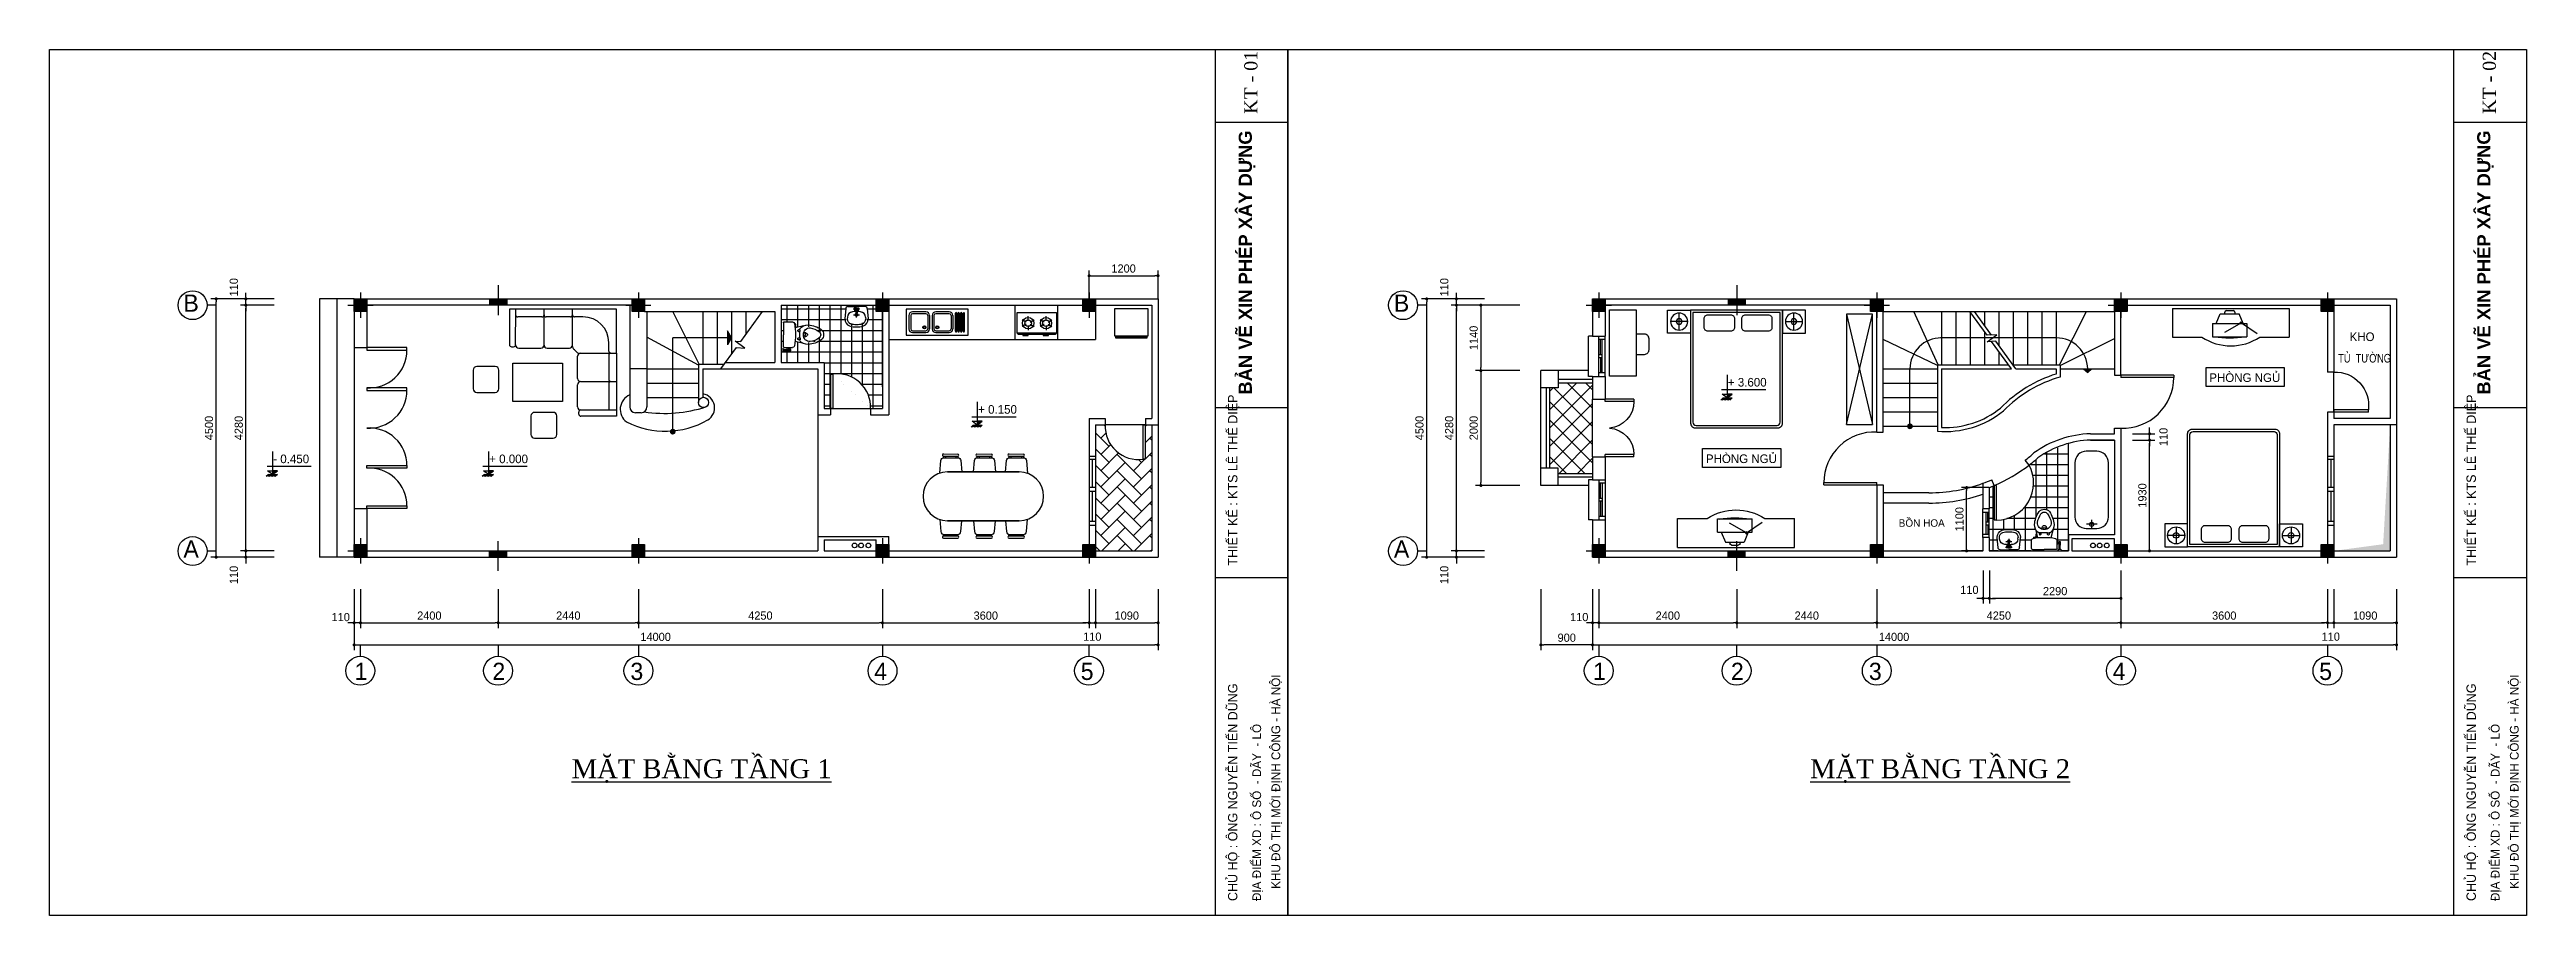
# Model space of a CAD drawing. Extents: x -13783 to 50918, y -8879 to 37156.
# Drawn here: x -13783 to 29351, y -8879 to 6206 of the extents above; entities that cross this region are included whole.
import ezdxf

# ---------------------------------------------------------------- set-up
doc = ezdxf.new("R2010")
doc.units = 0
doc.header["$LTSCALE"] = 600
doc.header["$MEASUREMENT"] = 0
doc.layers.get('0').update_dxf_attribs({"linetype": 'CONTINUOUS'})
doc.layers.get('Defpoints').update_dxf_attribs({"linetype": 'CONTINUOUS'})
for name, color, linetype in [('1', 1, 'CONTINUOUS'), ('3', 33, 'CONTINUOUS'), ('4', 4, 'CONTINUOUS'), ('8', 8, 'CONTINUOUS'), ('9', 54, 'CONTINUOUS'), ('CAT', 7, 'CONTINUOUS'), ('COT', 2, 'CONTINUOUS'), ('D', 4, 'CONTINUOUS'), ('S', 53, 'CONTINUOUS'), ('THAY', 4, 'CONTINUOUS'), ('TUONG', 21, 'CONTINUOUS')]:
    doc.layers.add(name, color=color, linetype=linetype)
doc.styles.add('3', font='VHAVAN.ttf')
doc.styles.add('MATBANG-350', font='VHTIME.ttf', dxfattribs={"height": 350})
doc.styles.get("Standard").update_dxf_attribs({"font": 'VHARIAL.ttf'})
doc.styles.add('TT', font='VHAVAN.ttf')
doc.dimstyles.new('MB051', dxfattribs={"dimscale": 0.51, "dimtxt": 280, "dimasz": 105, "dimexe": 180, "dimexo": 0, "dimgap": 100, "dimtad": 1, "dimdec": 0, "dimzin": 0, "dimdsep": 46, "dimtxsty": 'TT', "dimblk1": 'DOT', "dimblk2": 'DOT', "dimsah": 1, "dimcen": 100, "dimdle": 60, "dimclrd": 251, "dimclre": 251, "dimclrt": 4, "dimadec": 0, "dimazin": 0, "dimtfac": 1, "dimtdec": 1, "dimtofl": 0, "dimtmove": 2, "dimatfit": 3, "dimldrblk": 'DOT', "dimfxl": 0, "dimtolj": 1, "dimtzin": 0, "dimarcsym": 0})

msp = doc.modelspace()

# ---------------------------------------------------------------- texts
at = {"color": 4, "style": 'MATBANG-350'}
for s, p in [('kt - 01', (7251.3, 5085.9)), ('kt - 02', (28818.4, 5085.9))]:
    msp.add_text(s, height=229.02, rotation=90, dxfattribs=at).set_placement(p)
at = {"layer": '1', "color": 4, "style": '3'}
for s, height, p in [('thiÕt kÕ : kts lª thÕ diÖp', 162.988, (6902.7, -2784.4)), ('thiÕt kÕ : kts lª thÕ diÖp', 162.988, (28469.8, -2784.4)), ('khu ®« thÞ míi ®Þnh c«ng - hµ néi', 152.123, (7648, -8414.9)), ('khu ®« thÞ míi ®Þnh c«ng - hµ néi', 152.123, (29215.1, -8414.9)), ('chñ hé : «ng nguyÔn tiÕn dòng', 162.988, (6902.7, -8627.9)), ('chñ hé : «ng nguyÔn tiÕn dòng', 162.988, (28469.8, -8627.9)), ('®Þa ®iÓm xd : « sè  - d·y  - l« ', 152.123, (7315.4, -8627.9)), ('®Þa ®iÓm xd : « sè  - d·y  - l« ', 152.123, (28882.5, -8627.9))]:
    msp.add_text(s, height=height, rotation=90, dxfattribs=at).set_placement(p)
at = {"layer": '1', "color": 2, "char_height": 330, "attachment_point": 1}
for s, insert in [('\\f.VnTimeH|b0|i0|c0|p34;\\LmÆt b»ng tÇng 1', (-4690.8, -6157.7)), ('\\f.VnTimeH|b0|i0|c0|p34;\\LmÆt b»ng tÇng 2', (16876.3, -6157.7))]:
    msp.add_mtext(s, dxfattribs=dict(at, insert=insert))
at = {"layer": '9', "color": 4, "style": 'TT', "width": 0.8}
msp.add_text('tñ  t\xadêng ', height=150, dxfattribs=at).set_placement((26073.5, 753.2))
at = {"layer": '9', "color": 4, "style": 'TT'}
for s, height, p in [('kho', 150, (26270.7, 1127)), ('+ 3.600', 150, (15444.2, 334.5)), ('phßng ngñ', 150, (23827.2, 414.6)), ('+ 0.150', 150, (2388.4, -138.7)), ('- 0.450', 150, (-9887.2, -1000.4)), ('+ 0.000', 150, (-6125.8, -1000.4)), ('phßng ngñ', 150, (15061.3, -998.1)), ('bån hoa', 130, (18418.9, -2107.8))]:
    msp.add_text(s, height=height, dxfattribs=at).set_placement(p)
at = {"layer": '9', "color": 2, "style": 'TT'}
for s, p in [('1', (-8470.7, -4776.6)), ('2', (-6070.7, -4776.6)), ('3', (-3667.3, -4776.6)), ('4', (578.2, -4776.6)), ('5', (4174.5, -4776.6)), ('1', (13096.3, -4776.6)), ('2', (15497, -4776.6)), ('3', (17899.8, -4776.6)), ('4', (22145.3, -4776.6)), ('5', (25741.6, -4776.6))]:
    msp.add_text(s, height=300, dxfattribs=at).set_placement(p)
at = {"layer": '9', "color": 2, "char_height": 300, "width": 149.66, "attachment_point": 1, "style": 'TT'}
for s, insert in [('b', (-11451.2, 1937.8)), ('b', (9628.4, 1937.8)), ('a', (-11451.2, -2345.1)), ('a', (9628.4, -2345.1))]:
    msp.add_mtext(s, dxfattribs=dict(at, insert=insert))
at = {"layer": 'TUONG', "color": 7, "char_height": 229.019, "attachment_point": 2, "rotation": 90, "style": 'MATBANG-350'}
for insert in [(6925.6, 2495.7), (28492.7, 2495.7)]:
    msp.add_mtext('\\f.VnArialH|b1|i0|c0|p34;\\C4;b¶n vÏ xin phÐp x©y dùng', dxfattribs=dict(at, insert=insert))

# ---------------------------------------------------------------- blocks, each defined once
blk = doc.blocks.new('_DOT')
at = {"color": 0, "linetype": 'ByBlock'}
blk.add_line((-0.5, 0), (-1, 0), dxfattribs=at)
at = {"color": 0, "linetype": 'ByBlock', "const_width": 0.5}
blk.add_lwpolyline([(-0.25, 0, 1), (0.25, 0, 1)], format="xyb", close=True, dxfattribs=at)
blk = doc.blocks.new('*D13')
at = {"color": 251, "linetype": 'ByBlock'}
for p, q in [((721, -3195), (721, -3873)), ((4321, -3195), (4321, -3873)), ((774, -3781), (4267, -3781))]:
    blk.add_line(p, q, dxfattribs=at)
at = {"layer": 'Defpoints', "color": 0, "linetype": 'ByBlock'}
for p in [(721, -3195), (4321, -3195), (4321, -3781)]:
    blk.add_point(p, dxfattribs=at)
at = {"color": 251, "linetype": 'ByBlock', "xscale": 53.55, "yscale": 53.55, "zscale": 53.55, "rotation": 180}
blk.add_blockref('_DOT', (721, -3781), dxfattribs=at)
at = {"color": 251, "linetype": 'ByBlock', "xscale": 53.55, "yscale": 53.55, "zscale": 53.55}
blk.add_blockref('_DOT', (4321, -3781), dxfattribs=at)
at = {"color": 4, "linetype": 'ByBlock', "insert": (2521, -3656), "char_height": 142.8, "attachment_point": 5, "style": 'TT'}
blk.add_mtext('\\A1;3600', dxfattribs=at)
blk = doc.blocks.new('*D12')
at = {"color": 251, "linetype": 'ByBlock'}
for p, q in [((-8479, -3195), (-8479, -4258)), ((5521, -3195), (5521, -4258)), ((-8426, -4166), (5467, -4166))]:
    blk.add_line(p, q, dxfattribs=at)
at = {"layer": 'Defpoints', "color": 0, "linetype": 'ByBlock'}
for p in [(-8479, -3195), (5521, -3195), (5521, -4166)]:
    blk.add_point(p, dxfattribs=at)
at = {"color": 251, "linetype": 'ByBlock', "xscale": 53.55, "yscale": 53.55, "zscale": 53.55, "rotation": 180}
blk.add_blockref('_DOT', (-8479, -4166), dxfattribs=at)
at = {"color": 251, "linetype": 'ByBlock', "xscale": 53.55, "yscale": 53.55, "zscale": 53.55}
blk.add_blockref('_DOT', (5521, -4166), dxfattribs=at)
at = {"color": 4, "linetype": 'ByBlock', "insert": (-3229, -4027), "char_height": 142.8, "attachment_point": 5, "style": 'TT'}
blk.add_mtext('\\A1;14000', dxfattribs=at)
blk = doc.blocks.new('*D14')
at = {"color": 251, "linetype": 'ByBlock'}
for p, q in [((-5969, -3195), (-5969, -3873)), ((-3529, -3195), (-3529, -3873)), ((-5916, -3781), (-3583, -3781))]:
    blk.add_line(p, q, dxfattribs=at)
at = {"layer": 'Defpoints', "color": 0, "linetype": 'ByBlock'}
for p in [(-5969, -3195), (-3529, -3195), (-3529, -3781)]:
    blk.add_point(p, dxfattribs=at)
at = {"color": 251, "linetype": 'ByBlock', "xscale": 53.55, "yscale": 53.55, "zscale": 53.55, "rotation": 180}
blk.add_blockref('_DOT', (-5969, -3781), dxfattribs=at)
at = {"color": 251, "linetype": 'ByBlock', "xscale": 53.55, "yscale": 53.55, "zscale": 53.55}
blk.add_blockref('_DOT', (-3529, -3781), dxfattribs=at)
at = {"color": 4, "linetype": 'ByBlock', "insert": (-4749, -3656), "char_height": 142.8, "attachment_point": 5, "style": 'TT'}
blk.add_mtext('\\A1;2440', dxfattribs=at)
blk = doc.blocks.new('*D15')
at = {"color": 251, "linetype": 'ByBlock'}
for p, q in [((-8369, -3195), (-8369, -3873)), ((-5969, -3195), (-5969, -3873)), ((-8316, -3781), (-6023, -3781))]:
    blk.add_line(p, q, dxfattribs=at)
at = {"layer": 'Defpoints', "color": 0, "linetype": 'ByBlock'}
for p in [(-8369, -3195), (-5969, -3195), (-5969, -3781)]:
    blk.add_point(p, dxfattribs=at)
at = {"color": 251, "linetype": 'ByBlock', "xscale": 53.55, "yscale": 53.55, "zscale": 53.55, "rotation": 180}
blk.add_blockref('_DOT', (-8369, -3781), dxfattribs=at)
at = {"color": 251, "linetype": 'ByBlock', "xscale": 53.55, "yscale": 53.55, "zscale": 53.55}
blk.add_blockref('_DOT', (-5969, -3781), dxfattribs=at)
at = {"color": 4, "linetype": 'ByBlock', "insert": (-7169, -3656), "char_height": 142.8, "attachment_point": 5, "style": 'TT'}
blk.add_mtext('\\A1;2400', dxfattribs=at)
blk = doc.blocks.new('*D20')
at = {"color": 251, "linetype": 'ByBlock'}
for p, q in [((-9873, 1862), (-10973, 1862)), ((-10881, -2584), (-10881, 1809)), ((-9873, -2638), (-10973, -2638))]:
    blk.add_line(p, q, dxfattribs=at)
at = {"layer": 'Defpoints', "color": 0, "linetype": 'ByBlock'}
for p in [(-10881, 1862), (-9873, 1862), (-9873, -2638)]:
    blk.add_point(p, dxfattribs=at)
at = {"color": 251, "linetype": 'ByBlock', "xscale": 53.55, "yscale": 53.55, "zscale": 53.55}
for p, rotation in [((-10881, 1862), 90), ((-10881, -2638), 270)]:
    blk.add_blockref('_DOT', p, dxfattribs=dict(at, rotation=rotation))
at = {"color": 4, "linetype": 'ByBlock', "insert": (-11006, -388), "char_height": 142.8, "attachment_point": 5, "rotation": 90, "style": 'TT'}
blk.add_mtext('\\A1;4500', dxfattribs=at)
blk = doc.blocks.new('*D22')
at = {"color": 251, "linetype": 'ByBlock'}
for p, q in [((-9873, 1752), (-10455, 1752)), ((-10364, -2474), (-10364, 1699)), ((-9873, -2528), (-10455, -2528))]:
    blk.add_line(p, q, dxfattribs=at)
at = {"layer": 'Defpoints', "color": 0, "linetype": 'ByBlock'}
for p in [(-10364, 1752), (-9873, 1752), (-9873, -2528)]:
    blk.add_point(p, dxfattribs=at)
at = {"color": 251, "linetype": 'ByBlock', "xscale": 53.55, "yscale": 53.55, "zscale": 53.55}
for p, rotation in [((-10364, 1752), 90), ((-10364, -2528), 270)]:
    blk.add_blockref('_DOT', p, dxfattribs=dict(at, rotation=rotation))
at = {"color": 4, "linetype": 'ByBlock', "insert": (-10488, -388), "char_height": 142.8, "attachment_point": 5, "rotation": 90, "style": 'TT'}
blk.add_mtext('\\A1;4280', dxfattribs=at)
blk = doc.blocks.new('*D21')
at = {"color": 251, "linetype": 'ByBlock'}
for p, q in [((-9873, -2528), (-10455, -2528)), ((-10364, -2474), (-10364, -2421)), ((-10364, -2638), (-10364, -2528)), ((-9873, -2638), (-10455, -2638)), ((-10364, -2691), (-10364, -2745))]:
    blk.add_line(p, q, dxfattribs=at)
at = {"layer": 'Defpoints', "color": 0, "linetype": 'ByBlock'}
for p in [(-10364, -2528), (-9873, -2528), (-9873, -2638)]:
    blk.add_point(p, dxfattribs=at)
at = {"color": 251, "linetype": 'ByBlock', "xscale": 53.55, "yscale": 53.55, "zscale": 53.55}
for p, rotation in [((-10364, -2528), 270), ((-10364, -2638), 90)]:
    blk.add_blockref('_DOT', p, dxfattribs=dict(at, rotation=rotation))
at = {"color": 4, "linetype": 'ByBlock', "insert": (-10574, -2947), "char_height": 142.8, "attachment_point": 5, "rotation": 90, "style": 'TT'}
blk.add_mtext('\\A1;110', dxfattribs=at)
blk = doc.blocks.new('*D17')
at = {"color": 251, "linetype": 'ByBlock'}
for p, q in [((-8479, -3305), (-8479, -3873)), ((-8369, -3305), (-8369, -3873)), ((-8533, -3781), (-8587, -3781)), ((-8369, -3781), (-8479, -3781)), ((-8316, -3781), (-8262, -3781))]:
    blk.add_line(p, q, dxfattribs=at)
at = {"layer": 'Defpoints', "color": 0, "linetype": 'ByBlock'}
for p in [(-8479, -3305), (-8369, -3305), (-8479, -3781)]:
    blk.add_point(p, dxfattribs=at)
at = {"color": 251, "linetype": 'ByBlock', "xscale": 53.55, "yscale": 53.55, "zscale": 53.55}
blk.add_blockref('_DOT', (-8479, -3781), dxfattribs=at)
at = {"color": 251, "linetype": 'ByBlock', "xscale": 53.55, "yscale": 53.55, "zscale": 53.55, "rotation": 180}
blk.add_blockref('_DOT', (-8369, -3781), dxfattribs=at)
at = {"color": 4, "linetype": 'ByBlock', "insert": (-8712, -3682), "char_height": 142.8, "attachment_point": 5, "style": 'TT'}
blk.add_mtext('\\A1;110', dxfattribs=at)
blk = doc.blocks.new('COT')
at = {"layer": '1'}
h = blk.add_hatch(color=256, dxfattribs=at)
h.paths.add_polyline_path([(0, 0), (110, 0), (110, 110), (0, 110)])
h.paths.add_polyline_path([(0, 0), (0, 110), (-110, 110), (-110, 0)])
h.paths.add_polyline_path([(0, 0), (-110, 0), (-110, -110), (0, -110)])
h.paths.add_polyline_path([(0, 0), (0, -110), (110, -110), (110, 0)])
for p, q in [((-220, 0), (220, 0)), ((0, -220), (0, 220))]:
    blk.add_line(p, q, dxfattribs=at)
blk.add_lwpolyline([(-110, -110), (110, -110), (110, 110), (-110, 110)], close=True, dxfattribs=at)
blk = doc.blocks.new('*D23')
at = {"color": 251, "linetype": 'ByBlock'}
for p, q in [((-9873, 1862), (-10455, 1862)), ((-9873, 1752), (-10455, 1752)), ((-10364, 1916), (-10364, 1969)), ((-10364, 1752), (-10364, 1862)), ((-10364, 1699), (-10364, 1645))]:
    blk.add_line(p, q, dxfattribs=at)
at = {"layer": 'Defpoints', "color": 0, "linetype": 'ByBlock'}
for p in [(-10364, 1862), (-9873, 1862), (-9873, 1752)]:
    blk.add_point(p, dxfattribs=at)
at = {"color": 251, "linetype": 'ByBlock', "xscale": 53.55, "yscale": 53.55, "zscale": 53.55}
for p, rotation in [((-10364, 1862), 270), ((-10364, 1752), 90)]:
    blk.add_blockref('_DOT', p, dxfattribs=dict(at, rotation=rotation))
at = {"color": 4, "linetype": 'ByBlock', "insert": (-10574, 2065), "char_height": 142.8, "attachment_point": 5, "rotation": 90, "style": 'TT'}
blk.add_mtext('\\A1;110', dxfattribs=at)
blk = doc.blocks.new('*D16')
at = {"color": 251, "linetype": 'ByBlock'}
for p, q in [((-3529, -3195), (-3529, -3873)), ((721, -3195), (721, -3873)), ((-3476, -3781), (667, -3781))]:
    blk.add_line(p, q, dxfattribs=at)
at = {"layer": 'Defpoints', "color": 0, "linetype": 'ByBlock'}
for p in [(-3529, -3195), (721, -3195), (721, -3781)]:
    blk.add_point(p, dxfattribs=at)
at = {"color": 251, "linetype": 'ByBlock', "xscale": 53.55, "yscale": 53.55, "zscale": 53.55, "rotation": 180}
blk.add_blockref('_DOT', (-3529, -3781), dxfattribs=at)
at = {"color": 251, "linetype": 'ByBlock', "xscale": 53.55, "yscale": 53.55, "zscale": 53.55}
blk.add_blockref('_DOT', (721, -3781), dxfattribs=at)
at = {"color": 4, "linetype": 'ByBlock', "insert": (-1404, -3656), "char_height": 142.8, "attachment_point": 5, "style": 'TT'}
blk.add_mtext('\\A1;4250', dxfattribs=at)
blk = doc.blocks.new('SD12')
at = {"layer": 'S'}
for p, q in [((0, 0), (1200, 0)), ((1140, -110), (1140, 0)), ((0, -110), (1200, -110)), ((60, -110), (60, 0)), ((60, -55), (421, -55)), ((60, -55), (546, -55)), ((546, -110), (546, 0)), ((615, -110), (615, 0)), ((615, -55), (1140, -55))]:
    blk.add_line(p, q, dxfattribs=at)
blk = doc.blocks.new('*D19')
at = {"color": 251, "linetype": 'ByBlock'}
for p, q in [((4431, -3195), (4431, -3873)), ((5521, -3195), (5521, -3873)), ((4484, -3781), (5467, -3781))]:
    blk.add_line(p, q, dxfattribs=at)
at = {"layer": 'Defpoints', "color": 0, "linetype": 'ByBlock'}
for p in [(4431, -3195), (5521, -3195), (5521, -3781)]:
    blk.add_point(p, dxfattribs=at)
at = {"color": 251, "linetype": 'ByBlock', "xscale": 53.55, "yscale": 53.55, "zscale": 53.55, "rotation": 180}
blk.add_blockref('_DOT', (4431, -3781), dxfattribs=at)
at = {"color": 251, "linetype": 'ByBlock', "xscale": 53.55, "yscale": 53.55, "zscale": 53.55}
blk.add_blockref('_DOT', (5521, -3781), dxfattribs=at)
at = {"color": 4, "linetype": 'ByBlock', "insert": (4976, -3656), "char_height": 142.8, "attachment_point": 5, "style": 'TT'}
blk.add_mtext('\\A1;1090', dxfattribs=at)
blk = doc.blocks.new('*D18')
at = {"color": 251, "linetype": 'ByBlock'}
for p, q in [((4321, -3195), (4321, -3873)), ((4431, -3195), (4431, -3873)), ((4267, -3781), (4213, -3781)), ((4321, -3781), (4431, -3781)), ((4484, -3781), (4538, -3781))]:
    blk.add_line(p, q, dxfattribs=at)
at = {"layer": 'Defpoints', "color": 0, "linetype": 'ByBlock'}
for p in [(4321, -3195), (4431, -3195), (4431, -3781)]:
    blk.add_point(p, dxfattribs=at)
at = {"color": 251, "linetype": 'ByBlock', "xscale": 53.55, "yscale": 53.55, "zscale": 53.55}
blk.add_blockref('_DOT', (4321, -3781), dxfattribs=at)
at = {"color": 251, "linetype": 'ByBlock', "xscale": 53.55, "yscale": 53.55, "zscale": 53.55, "rotation": 180}
blk.add_blockref('_DOT', (4431, -3781), dxfattribs=at)
at = {"color": 4, "linetype": 'ByBlock', "insert": (4376, -4023), "char_height": 142.8, "attachment_point": 5, "style": 'TT'}
blk.add_mtext('\\A1;110', dxfattribs=at)
blk = doc.blocks.new('D70')
at = {"layer": 'D', "color": 4}
for p, q in [((0, 600), (0, 0)), ((0, 600), (40, 600)), ((40, 600), (40, 0)), ((40, 0), (0, 0)), ((0, 0), (40, 0))]:
    blk.add_line(p, q, dxfattribs=at)
at = {"layer": 'D', "color": 1}
blk.add_lwpolyline([(40, 0), (700, 0)], dxfattribs=at)
blk.add_arc((118, 22), 583, 357.8054, 97.6472, dxfattribs=at)
blk = doc.blocks.new('BEP')
at = {"color": 4}
for p, q in [((154, -166), (85, -126)), ((154, -206), (85, -246)), ((189, -146), (189, -66)), ((189, -226), (189, -305)), ((224, -166), (292, -126)), ((224, -206), (292, -246)), ((465, -166), (396, -126)), ((465, -206), (396, -246)), ((500, -146), (500, -66)), ((500, -226), (500, -305)), ((535, -166), (603, -126)), ((535, -206), (603, -246))]:
    blk.add_line(p, q, dxfattribs=at)
at = {"color": 1}
for p, q in [((99, -380), (99, -403)), ((99, -403), (190, -403)), ((190, -403), (190, -380)), ((453, -380), (453, -403)), ((453, -403), (544, -403)), ((544, -403), (544, -380))]:
    blk.add_line(p, q, dxfattribs=at)
at = {"color": 4}
blk.add_lwpolyline([(0, -360), (0, 0), (680, 0), (680, -360)], close=True, dxfattribs=at)
at = {"color": 1}
blk.add_lwpolyline([(0, -360), (19, -380), (657, -380), (680, -360)], dxfattribs=at)
at = {"color": 4}
for centre in [(189, -186), (500, -186)]:
    blk.add_circle(centre, 98.3, dxfattribs=at)
at = {"color": 1}
for centre in [(189, -186), (500, -186)]:
    blk.add_circle(centre, 58.5, dxfattribs=at)
blk = doc.blocks.new('XIBET1')
at = {"layer": '1', "color": 4}
for p, q in [((-214, 334), (-214, 190)), ((-199, 349), (8, 349)), ((-146, -4), (-109, 144)), ((216, 349), (8, 349)), ((162, -4), (125, 144)), ((230, 334), (230, 190))]:
    blk.add_line(p, q, dxfattribs=at)
at = {"layer": '1', "color": 8}
for p, q in [((-181, 139), (-179, 151)), ((-121, 130), (-181, 139)), ((-179, 151), (-120, 143)), ((-175, 151), (-174, 154)), ((-161, 149), (-160, 151)), ((-158, 136), (-156, 148)), ((-120, 143), (-121, 131)), ((-120, 143), (-121, 130)), ((-78, 60), (-96, 60)), ((-78, 58), (-78, 87)), ((-49, 58), (-78, 58)), ((-49, 87), (-49, 58)), ((65, 60), (-49, 60)), ((65, 87), (65, 58)), ((65, 58), (95, 58)), ((95, 58), (95, 87)), ((112, 60), (95, 60)), ((238, 255), (238, 227)), ((273, 253), (238, 252)), ((273, 234), (238, 233)), ((247, 362), (247, 364)), ((295, 351), (258, 351)), ((264, 271), (290, 271)), ((264, 253), (264, 271)), ((264, 267), (290, 267)), ((264, 218), (264, 234)), ((290, 222), (264, 222)), ((290, 218), (264, 218)), ((267, 351), (267, 271)), ((287, 351), (287, 271)), ((290, 271), (290, 218)), ((306, 364), (306, 362))]:
    blk.add_line(p, q, dxfattribs=at)
at = {"layer": '1'}
for p, q in [((230, 261), (232, 261)), ((232, 221), (230, 221))]:
    blk.add_line(p, q, dxfattribs=at)
at = {"layer": '1', "color": 4}
for centre, radius, start, end in [((-199, 334), 14.6, 90, 180), ((-178, 191), 35.8, 181.8798, 255.4377), ((-8, 996), 858, 257.9368, 271.0702), ((17, -79), 179, 128.8829, 182.1511), ((0, -111), 111, 85.7999, 184.6028), ((24, 996), 858, 268.9298, 282.0632), ((0, -79), 179, 357.8489, 51.1171), ((195, 191), 35.8, 284.5623, 358.1202), ((216, 334), 14.6, 0, 90), ((302, -48), 466, 184.6374, 214.4478), ((211, -78), 324, 187.4042, 216.4205), ((-1, -249), 102, 217.3914, 275.0553), ((8, -233), 68.9, 212.4421, 327.5579), ((16, -111), 111, 355.3972, 94.2001), ((17, -249), 102, 264.9447, 322.6086), ((-194, -78), 324, 323.5795, 352.5958), ((-286, -48), 466, 325.5522, 355.3626)]:
    blk.add_arc(centre, radius, start, end, dxfattribs=at)
at = {"layer": '1', "color": 8}
for centre, radius, start, end in [((-167, 151), 16.7, 227.4685, 296.0137), ((-64, 81), 15.8, 21.291, 158.709), ((80, 81), 15.8, 21.291, 158.709), ((232, 255), 6.07, 0, 90), ((232, 227), 6.07, 270, 0), ((258, 362), 10.8, 180, 270), ((273, 244), 13.5, 226.8143, 133.1857), ((273, 244), 9.45, 270, 90), ((295, 362), 10.8, 270, 0), ((57, -5), 90.4, 180.1343, 219.8111), ((8, -15), 21, 135.8467, 44.1533), ((6, -48), 23.6, 219.8111, 274.9288), ((10, -48), 23.6, 265.0712, 320.1889), ((-41, -5), 90.4, 320.1889, 359.8657)]:
    blk.add_arc(centre, radius, start, end, dxfattribs=at)
blk = doc.blocks.new('LAVABO1')
at = {"layer": '1', "color": 4}
for p, q in [((-154, 139), (-154, 0)), ((-154, -139), (-154, 0)), ((-124, 169), (40, 185)), ((13, 145), (44, 148)), ((-124, -169), (40, -185)), ((13, -145), (44, -148))]:
    blk.add_line(p, q, dxfattribs=at)
at = {"layer": '1', "color": 9}
for p, q in [((-99, 38), (-116, 43)), ((-105, 6), (-69, 6)), ((-101, 10), (-52, 13)), ((-94, 32), (-94, 11)), ((18, 0), (-44, 0)), ((-22, -48), (-22, 46)), ((-99, -37), (-116, -42)), ((-105, -6), (-69, -6)), ((-101, -11), (-52, -11)), ((-94, -11), (-94, -31))]:
    blk.add_line(p, q, dxfattribs=at)
for centre, radius in [((-112, 28), 5.92), ((-21, 0), 20.5), ((-21, 0), 9.23), ((-112, -26), 5.92)]:
    blk.add_circle(centre, radius, dxfattribs=at)
at = {"layer": '1', "color": 4}
for centre, radius, start, end in [((-124, 139), 29.9, 90, 180), ((393, 0), 468, 172.0553, 178.57), ((22, 52), 93.5, 95.6718, 172.0553), ((45, 70), 115, 19.6018, 92.554), ((45, 70), 77.6, 19.6018, 92.554), ((-149, 11), 280, 358.0465, 17.937), ((-149, 11), 318, 358.0465, 17.937), ((-149, -11), 318, 342.063, 1.9535), ((-124, -139), 29.9, 180, 270), ((393, 0), 468, 181.3773, 187.9447), ((22, -52), 93.5, 187.9447, 264.3282), ((45, -70), 115, 267.446, 340.3982), ((45, -70), 77.6, 267.446, 340.3982), ((-149, -11), 280, 342.063, 1.9535)]:
    blk.add_arc(centre, radius, start, end, dxfattribs=at)
at = {"layer": '1', "color": 9}
for centre, radius, start, end in [((92, 1), 220, 170.4498, 189.5502), ((-118, 36), 7.48, 73.8628, 170.4498), ((-110, 0), 13.8, 27.3515, 334.5788), ((-105, 0), 6.16, 96.5252, 263.4748), ((-100, 32), 5.99, 0, 73.8628), ((-70, 0), 6.16, 276.5252, 83.4748), ((-57, 1), 12.8, 289.7044, 70.2956), ((-118, -35), 7.48, 189.5502, 286.1372), ((-100, -31), 5.99, 286.1372, 0)]:
    blk.add_arc(centre, radius, start, end, dxfattribs=at)
blk = doc.blocks.new('BAN2')
at = {"color": 44}
for p, q in [((-723, 716), (-472, 715)), ((-723, 676), (-723, 649)), ((-723, 676), (-472, 675)), ((-688, 675), (-688, 650)), ((-507, 675), (-507, 650)), ((-472, 675), (-472, 650)), ((-138, 716), (113, 715)), ((-138, 676), (113, 675)), ((-138, 676), (-138, 649)), ((-103, 675), (-103, 650)), ((78, 675), (78, 650)), ((113, 675), (113, 650)), ((419, 716), (671, 715)), ((419, 676), (671, 675)), ((419, 676), (419, 649)), ((454, 675), (454, 650)), ((636, 675), (636, 650)), ((671, 675), (671, 650)), ((597, 404), (-652, 404)), ((-652, 404), (597, 404)), ((-723, -712), (-723, -686)), ((-723, -712), (-472, -711)), ((-723, -753), (-472, -752)), ((-688, -712), (-688, -687)), ((597, -446), (-652, -446)), ((-652, -446), (597, -446)), ((-507, -712), (-507, -687)), ((-472, -711), (-472, -687)), ((-138, -712), (-138, -686)), ((-138, -712), (113, -711)), ((-138, -753), (113, -752)), ((-103, -712), (-103, -687)), ((78, -712), (78, -687)), ((113, -711), (113, -687)), ((419, -712), (419, -686)), ((419, -712), (671, -711)), ((419, -753), (671, -752)), ((454, -712), (454, -687)), ((636, -712), (636, -687)), ((671, -711), (671, -687))]:
    blk.add_line(p, q, dxfattribs=at)
for points in [[(-784, 383), (-766, 600, -0.414214), (-716, 650), (-471, 650, -0.414214), (-421, 600), (-401, 404, -0.414214)], [(-197, 404), (-181, 600, -0.414214), (-131, 650), (114, 650, -0.414214), (164, 600), (184, 404, -0.414214)], [(361, 404), (377, 600, -0.414214), (427, 650), (672, 650, -0.414214), (722, 600), (744, 378, -0.414214)], [(-783, -425), (-766, -637, 0.414214), (-716, -687), (-471, -687, 0.414214), (-421, -637), (-402, -446, 0.414214)], [(361, -446), (377, -637, 0.414214), (427, -687), (672, -687, 0.414214), (722, -637), (744, -420, 0.414214)], [(-196, -446), (-181, -637, 0.414214), (-131, -687), (114, -687, 0.414214), (164, -637), (183, -446, 0.414214)]]:
    blk.add_lwpolyline(points, format="xyb", dxfattribs=at)
for centre, radius, start, end in [((-721, 696), 20.3, 96.5637, 263.4363), ((-475, 695), 20.3, 276.5637, 83.4363), ((-136, 696), 20.3, 96.5637, 263.4363), ((111, 695), 20.3, 276.5637, 83.4363), ((422, 696), 20.3, 96.5637, 263.4363), ((668, 695), 20.3, 276.5637, 83.4363), ((-652, -21), 425, 90, 270), ((597, -21), 425, 270, 90), ((-721, -733), 20.3, 96.5637, 263.4363), ((-475, -732), 20.3, 276.5637, 83.4363), ((-136, -733), 20.3, 96.5637, 263.4363), ((111, -732), 20.3, 276.5637, 83.4363), ((422, -733), 20.3, 96.5637, 263.4363), ((668, -732), 20.3, 276.5637, 83.4363)]:
    blk.add_arc(centre, radius, start, end, dxfattribs=at)
blk = doc.blocks.new('SALON1')
at = {"color": 44}
for p, q in [((-1201, 2577), (-511, 2577)), ((-1201, 1907), (-1201, 2577)), ((-511, 2457), (-1201, 2457)), ((-1051, 1947), (-1051, 2457)), ((-471, 2537), (-471, 2497)), ((-444, 2397), (-444, 1967)), ((-1091, 1907), (-1201, 1907)), ((-1201, 1357), (-1201, 1907)), ((-504, 1907), (-1201, 1907)), ((-1051, 1397), (-1051, 1867)), ((-444, 1847), (-444, 1417)), ((-1091, 1357), (-1201, 1357)), ((-1201, 1357), (-1201, 504)), ((-504, 1357), (-1201, 1357)), ((-1051, 1317), (-1051, 1154)), ((-474, 1357), (-504, 1357)), ((-348, 1231), (-348, 1201)), ((-348, 1201), (-348, 504)), ((142, 1261), (-288, 1261)), ((202, 1201), (202, 514)), ((692, 1261), (262, 1261)), ((752, 1194), (749, 507)), ((832, 1234), (792, 1234)), ((872, 504), (872, 1194)), ((-1201, 504), (-348, 504)), ((-551, 654), (-388, 654)), ((-348, 614), (-348, 504)), ((-348, 504), (202, 504)), ((-308, 654), (162, 654)), ((202, 614), (202, 504)), ((202, 504), (872, 504)), ((242, 654), (712, 654)), ((752, 514), (752, 614))]:
    blk.add_line(p, q, dxfattribs=at)
for points in [[(385, 3003), (26, 3003, 0.414214), (-44, 2933), (-44, 2573, 0.414214), (26, 2503), (385, 2503, 0.414214), (455, 2573), (455, 2933, 0.414214)], [(1504, 2116), (1145, 2116, 0.414214), (1075, 2046), (1075, 1687, 0.414214), (1145, 1617), (1504, 1617, 0.414214), (1574, 1687), (1574, 2046, 0.414214)]]:
    blk.add_lwpolyline(points, format="xyb", close=True, dxfattribs=at)
blk.add_lwpolyline([(-154, 2296), (808, 2296), (808, 1553), (-154, 1553)], close=True, dxfattribs=at)
for centre, radius, start, end in [((-511, 2537), 40, 0, 90), ((-511, 2497), 40, 270, 0), ((-510, 2391), 65.8, 5.0145, 90.7821), ((-1091, 1947), 40, 270, 0), ((-504, 1967), 60, 270, 0), ((-1091, 1867), 40, 0, 90), ((-504, 1847), 60, 0, 90), ((-1091, 1397), 40, 270, 0), ((-1091, 1317), 40, 0, 90), ((-551, 1154), 500, 180, 270), ((-504, 1417), 60, 270, 0), ((-474, 1297), 60, 38.7528, 90), ((-139, 1566), 370, 218.7528, 231.2472), ((-408, 1231), 60, 0, 51.2472), ((-288, 1201), 60, 90, 180), ((142, 1201), 60, 360, 90), ((262, 1201), 60, 90, 180), ((686, 1195), 65.8, 359.2179, 84.9855), ((792, 1194), 40, 90, 180), ((832, 1194), 40, 0, 90), ((-388, 614), 40, 360, 90), ((-308, 614), 40, 90, 180), ((-338, 514), 10, 180, 270), ((162, 614), 40, 360, 90), ((242, 614), 40, 90, 180), ((212, 514), 10, 180, 270), ((712, 614), 40, 0, 90), ((742, 514), 10, 270, 0), ((742, 514), 10, 270, 0)]:
    blk.add_arc(centre, radius, start, end, dxfattribs=at)
blk = doc.blocks.new('*D72')
at = {"color": 251, "linetype": 'ByBlock'}
for p, q in [((13088, -3195), (13088, -4258)), ((27088, -3195), (27088, -4258)), ((13141, -4166), (27034, -4166))]:
    blk.add_line(p, q, dxfattribs=at)
at = {"layer": 'Defpoints', "color": 0, "linetype": 'ByBlock'}
for p in [(13088, -3195), (27088, -3195), (27088, -4166)]:
    blk.add_point(p, dxfattribs=at)
at = {"color": 251, "linetype": 'ByBlock', "xscale": 53.55, "yscale": 53.55, "zscale": 53.55, "rotation": 180}
blk.add_blockref('_DOT', (13088, -4166), dxfattribs=at)
at = {"color": 251, "linetype": 'ByBlock', "xscale": 53.55, "yscale": 53.55, "zscale": 53.55}
blk.add_blockref('_DOT', (27088, -4166), dxfattribs=at)
at = {"color": 4, "linetype": 'ByBlock', "insert": (18338, -4027), "char_height": 142.8, "attachment_point": 5, "style": 'TT'}
blk.add_mtext('\\A1;14000', dxfattribs=at)
blk = doc.blocks.new('*D81')
at = {"color": 251, "linetype": 'ByBlock'}
for p, q in [((18038, -3195), (18038, -3873)), ((22288, -3195), (22288, -3873)), ((18091, -3781), (22234, -3781))]:
    blk.add_line(p, q, dxfattribs=at)
at = {"layer": 'Defpoints', "color": 0, "linetype": 'ByBlock'}
for p in [(18038, -3195), (22288, -3195), (22288, -3781)]:
    blk.add_point(p, dxfattribs=at)
at = {"color": 251, "linetype": 'ByBlock', "xscale": 53.55, "yscale": 53.55, "zscale": 53.55, "rotation": 180}
blk.add_blockref('_DOT', (18038, -3781), dxfattribs=at)
at = {"color": 251, "linetype": 'ByBlock', "xscale": 53.55, "yscale": 53.55, "zscale": 53.55}
blk.add_blockref('_DOT', (22288, -3781), dxfattribs=at)
at = {"color": 4, "linetype": 'ByBlock', "insert": (20163, -3656), "char_height": 142.8, "attachment_point": 5, "style": 'TT'}
blk.add_mtext('\\A1;4250', dxfattribs=at)
blk = doc.blocks.new('GUONG2')
at = {"color": 44}
for p, q in [((975, 1877), (975, 2174)), ((826, 2026), (1124, 2026)), ((826, 26), (1124, 26)), ((975, 174), (975, -123))]:
    blk.add_line(p, q, dxfattribs=at)
for points in [[(1175, 1826), (775, 1826), (775, 2226), (1175, 2226)], [(1175, 226), (775, 226), (775, -174), (1175, -174)]]:
    blk.add_lwpolyline(points, close=True, dxfattribs=at)
for points in [[(-795, 1826), (1175, 1826), (1175, 226), (-795, 226, -0.414214), (-875, 306), (-875, 1746, -0.414214)], [(-780, 1786), (1135, 1786), (1135, 266), (-780, 266, -0.414214), (-835, 321), (-835, 1731, -0.414214)], [(806, 1578), (806, 1182, 0.414214), (871, 1117), (1028, 1117, 0.414214), (1093, 1182), (1093, 1578, 0.414214), (1028, 1643), (871, 1643, 0.414214)], [(806, 925), (806, 528, 0.414214), (871, 463), (1028, 463, 0.414214), (1093, 528), (1093, 925, 0.414214), (1028, 990), (871, 990, 0.414214)]]:
    blk.add_lwpolyline(points, format="xyb", close=True, dxfattribs=at)
for centre, radius in [((975, 2026), 149), ((975, 2026), 48.7), ((975, 26), 149), ((975, 26), 48.7)]:
    blk.add_circle(centre, radius, dxfattribs=at)
blk = doc.blocks.new('*D76')
at = {"color": 251, "linetype": 'ByBlock'}
for p, q in [((11206, 1752), (10624, 1752)), ((10716, -2474), (10716, 1699)), ((11206, -2528), (10624, -2528))]:
    blk.add_line(p, q, dxfattribs=at)
at = {"layer": 'Defpoints', "color": 0, "linetype": 'ByBlock'}
for p in [(10716, 1752), (11206, 1752), (11206, -2528)]:
    blk.add_point(p, dxfattribs=at)
at = {"color": 251, "linetype": 'ByBlock', "xscale": 53.55, "yscale": 53.55, "zscale": 53.55}
for p, rotation in [((10716, 1752), 90), ((10716, -2528), 270)]:
    blk.add_blockref('_DOT', p, dxfattribs=dict(at, rotation=rotation))
at = {"color": 4, "linetype": 'ByBlock', "insert": (10591, -388), "char_height": 142.8, "attachment_point": 5, "rotation": 90, "style": 'TT'}
blk.add_mtext('\\A1;4280', dxfattribs=at)
blk = doc.blocks.new('*D75')
at = {"color": 251, "linetype": 'ByBlock'}
for p, q in [((11206, 1862), (10107, 1862)), ((10199, -2584), (10199, 1809)), ((11206, -2638), (10107, -2638))]:
    blk.add_line(p, q, dxfattribs=at)
at = {"layer": 'Defpoints', "color": 0, "linetype": 'ByBlock'}
for p in [(10199, 1862), (11206, 1862), (11206, -2638)]:
    blk.add_point(p, dxfattribs=at)
at = {"color": 251, "linetype": 'ByBlock', "xscale": 53.55, "yscale": 53.55, "zscale": 53.55}
for p, rotation in [((10199, 1862), 90), ((10199, -2638), 270)]:
    blk.add_blockref('_DOT', p, dxfattribs=dict(at, rotation=rotation))
at = {"color": 4, "linetype": 'ByBlock', "insert": (10074, -388), "char_height": 142.8, "attachment_point": 5, "rotation": 90, "style": 'TT'}
blk.add_mtext('\\A1;4500', dxfattribs=at)
blk = doc.blocks.new('*D74')
at = {"color": 251, "linetype": 'ByBlock'}
for p, q in [((13198, -3195), (13198, -3873)), ((15598, -3195), (15598, -3873)), ((13251, -3781), (15544, -3781))]:
    blk.add_line(p, q, dxfattribs=at)
at = {"layer": 'Defpoints', "color": 0, "linetype": 'ByBlock'}
for p in [(13198, -3195), (15598, -3195), (15598, -3781)]:
    blk.add_point(p, dxfattribs=at)
at = {"color": 251, "linetype": 'ByBlock', "xscale": 53.55, "yscale": 53.55, "zscale": 53.55, "rotation": 180}
blk.add_blockref('_DOT', (13198, -3781), dxfattribs=at)
at = {"color": 251, "linetype": 'ByBlock', "xscale": 53.55, "yscale": 53.55, "zscale": 53.55}
blk.add_blockref('_DOT', (15598, -3781), dxfattribs=at)
at = {"color": 4, "linetype": 'ByBlock', "insert": (14398, -3656), "char_height": 142.8, "attachment_point": 5, "style": 'TT'}
blk.add_mtext('\\A1;2400', dxfattribs=at)
blk = doc.blocks.new('D10')
at = {"layer": 'D', "color": 4}
for p, q in [((-500, 1000), (0, 1000)), ((-500, 1000), (-500, 960)), ((-500, 960), (0, 960)), ((0, 960), (0, 1000)), ((-500, 40), (0, 40)), ((-500, 0), (-500, 40)), ((-500, 0), (0, 0)), ((0, 0), (0, 40))]:
    blk.add_line(p, q, dxfattribs=at)
for points in [[(0, 960), (0, 1000)], [(0, 0), (0, 40)]]:
    blk.add_lwpolyline(points, dxfattribs=at)
at = {"layer": 'D', "color": 1}
for centre, start, end in [((-38.4, 960), 180, 265.22811), ((-38.4, 40), 94.77189, 180)]:
    blk.add_arc(centre, 461.6, start, end, dxfattribs=at)
blk = doc.blocks.new('S700')
at = {"layer": '3'}
for p, q in [((700, 110), (0, 110)), ((700, 0), (0, 0)), ((325, 55), (325, 110)), ((375, 55), (375, 110))]:
    blk.add_line(p, q, dxfattribs=at)
at = {"layer": '3', "linetype": 'Continuous'}
for p, q in [((60, 0), (60, 110)), ((640, 55), (60, 55)), ((640, 0), (640, 110))]:
    blk.add_line(p, q, dxfattribs=at)
at = {"layer": '3', "color": 8, "linetype": 'Continuous'}
for p, q in [((325, 82.5), (60, 82.5)), ((375, 82.5), (640, 82.5))]:
    blk.add_line(p, q, dxfattribs=at)
blk = doc.blocks.new('*D77')
at = {"color": 251, "linetype": 'ByBlock'}
for p, q in [((11206, -2528), (10624, -2528)), ((10716, -2474), (10716, -2421)), ((10716, -2638), (10716, -2528)), ((11206, -2638), (10624, -2638)), ((10716, -2691), (10716, -2745))]:
    blk.add_line(p, q, dxfattribs=at)
at = {"layer": 'Defpoints', "color": 0, "linetype": 'ByBlock'}
for p in [(10716, -2528), (11206, -2528), (11206, -2638)]:
    blk.add_point(p, dxfattribs=at)
at = {"color": 251, "linetype": 'ByBlock', "xscale": 53.55, "yscale": 53.55, "zscale": 53.55}
for p, rotation in [((10716, -2528), 270), ((10716, -2638), 90)]:
    blk.add_blockref('_DOT', p, dxfattribs=dict(at, rotation=rotation))
at = {"color": 4, "linetype": 'ByBlock', "insert": (10506, -2947), "char_height": 142.8, "attachment_point": 5, "rotation": 90, "style": 'TT'}
blk.add_mtext('\\A1;110', dxfattribs=at)
blk = doc.blocks.new('*D79')
at = {"color": 251, "linetype": 'ByBlock'}
for p, q in [((12188, -3197), (12188, -4258)), ((13088, -3197), (13088, -4258)), ((13034, -4166), (12241, -4166))]:
    blk.add_line(p, q, dxfattribs=at)
at = {"layer": 'Defpoints', "color": 0, "linetype": 'ByBlock'}
for p in [(12188, -3197), (13088, -3197), (12188, -4166)]:
    blk.add_point(p, dxfattribs=at)
at = {"color": 251, "linetype": 'ByBlock', "xscale": 53.55, "yscale": 53.55, "zscale": 53.55, "rotation": 180}
blk.add_blockref('_DOT', (12188, -4166), dxfattribs=at)
at = {"color": 251, "linetype": 'ByBlock', "xscale": 53.55, "yscale": 53.55, "zscale": 53.55}
blk.add_blockref('_DOT', (13088, -4166), dxfattribs=at)
at = {"color": 4, "linetype": 'ByBlock', "insert": (12638, -4041), "char_height": 142.8, "attachment_point": 5, "style": 'TT'}
blk.add_mtext('\\A1;900', dxfattribs=at)
blk = doc.blocks.new('*D78')
at = {"color": 251, "linetype": 'ByBlock'}
for p, q in [((13088, -3305), (13088, -3873)), ((13198, -3305), (13198, -3873)), ((13034, -3781), (12981, -3781)), ((13198, -3781), (13088, -3781)), ((13251, -3781), (13305, -3781))]:
    blk.add_line(p, q, dxfattribs=at)
at = {"layer": 'Defpoints', "color": 0, "linetype": 'ByBlock'}
for p in [(13088, -3305), (13198, -3305), (13088, -3781)]:
    blk.add_point(p, dxfattribs=at)
at = {"color": 251, "linetype": 'ByBlock', "xscale": 53.55, "yscale": 53.55, "zscale": 53.55}
blk.add_blockref('_DOT', (13088, -3781), dxfattribs=at)
at = {"color": 251, "linetype": 'ByBlock', "xscale": 53.55, "yscale": 53.55, "zscale": 53.55, "rotation": 180}
blk.add_blockref('_DOT', (13198, -3781), dxfattribs=at)
at = {"color": 4, "linetype": 'ByBlock', "insert": (12855, -3682), "char_height": 142.8, "attachment_point": 5, "style": 'TT'}
blk.add_mtext('\\A1;110', dxfattribs=at)
blk = doc.blocks.new('TV')
at = {"layer": '1', "color": 44}
for p, q in [((-697, 266), (1337, 266)), ((-697, 266), (-697, -234)), ((0, 0), (600, 0)), ((0, 0), (0, -228)), ((65, 0), (137, 173)), ((137, 173), (463, 173)), ((504, 15), (210, -155)), ((214, 173), (214, 198)), ((244, 228), (361, 228)), ((391, 198), (391, 173)), ((535, 0), (463, 173)), ((504, 15), (776, -172)), ((600, 0), (600, -228)), ((1337, 266), (1337, -234)), ((-697, -234), (-184, -234)), ((0, -228), (600, -228)), ((824, -234), (1337, -234))]:
    blk.add_line(p, q, dxfattribs=at)
blk.add_circle((500, 14), 15.5, dxfattribs=at)
for centre, radius, start, end in [((244, 198), 30, 90, 180), ((361, 198), 30, 0, 90), ((320, 521), 908, 236.2754, 303.7246), ((304, 1505), 1754, 261.0106, 278.7577)]:
    blk.add_arc(centre, radius, start, end, dxfattribs=at)
blk = doc.blocks.new('*D73')
at = {"color": 251, "linetype": 'ByBlock'}
for p, q in [((15598, -3195), (15598, -3873)), ((18038, -3195), (18038, -3873)), ((15651, -3781), (17984, -3781))]:
    blk.add_line(p, q, dxfattribs=at)
at = {"layer": 'Defpoints', "color": 0, "linetype": 'ByBlock'}
for p in [(15598, -3195), (18038, -3195), (18038, -3781)]:
    blk.add_point(p, dxfattribs=at)
at = {"color": 251, "linetype": 'ByBlock', "xscale": 53.55, "yscale": 53.55, "zscale": 53.55, "rotation": 180}
blk.add_blockref('_DOT', (15598, -3781), dxfattribs=at)
at = {"color": 251, "linetype": 'ByBlock', "xscale": 53.55, "yscale": 53.55, "zscale": 53.55}
blk.add_blockref('_DOT', (18038, -3781), dxfattribs=at)
at = {"color": 4, "linetype": 'ByBlock', "insert": (16818, -3656), "char_height": 142.8, "attachment_point": 5, "style": 'TT'}
blk.add_mtext('\\A1;2440', dxfattribs=at)
blk = doc.blocks.new('D92')
at = {"layer": 'D', "color": 4}
for p, q in [((0, 920), (0, 0)), ((0, 920), (40, 920)), ((40, 920), (40, 0)), ((0, 0), (40, 0))]:
    blk.add_line(p, q, dxfattribs=at)
at = {"layer": 'D', "color": 1}
blk.add_arc((40, 39), 881, 357.4539, 90, dxfattribs=at)
blk = doc.blocks.new('*D80')
at = {"color": 251, "linetype": 'ByBlock'}
for p, q in [((11206, 1862), (10624, 1862)), ((11206, 1752), (10624, 1752)), ((10716, 1916), (10716, 1969)), ((10716, 1752), (10716, 1862)), ((10716, 1699), (10716, 1645))]:
    blk.add_line(p, q, dxfattribs=at)
at = {"layer": 'Defpoints', "color": 0, "linetype": 'ByBlock'}
for p in [(10716, 1862), (11206, 1862), (11206, 1752)]:
    blk.add_point(p, dxfattribs=at)
at = {"color": 251, "linetype": 'ByBlock', "xscale": 53.55, "yscale": 53.55, "zscale": 53.55}
for p, rotation in [((10716, 1862), 270), ((10716, 1752), 90)]:
    blk.add_blockref('_DOT', p, dxfattribs=dict(at, rotation=rotation))
at = {"color": 4, "linetype": 'ByBlock', "insert": (10506, 2065), "char_height": 142.8, "attachment_point": 5, "rotation": 90, "style": 'TT'}
blk.add_mtext('\\A1;110', dxfattribs=at)
blk = doc.blocks.new('*D71')
at = {"color": 251, "linetype": 'ByBlock'}
for p, q in [((22288, -3195), (22288, -3873)), ((25888, -3195), (25888, -3873)), ((22341, -3781), (25834, -3781))]:
    blk.add_line(p, q, dxfattribs=at)
at = {"layer": 'Defpoints', "color": 0, "linetype": 'ByBlock'}
for p in [(22288, -3195), (25888, -3195), (25888, -3781)]:
    blk.add_point(p, dxfattribs=at)
at = {"color": 251, "linetype": 'ByBlock', "xscale": 53.55, "yscale": 53.55, "zscale": 53.55, "rotation": 180}
blk.add_blockref('_DOT', (22288, -3781), dxfattribs=at)
at = {"color": 251, "linetype": 'ByBlock', "xscale": 53.55, "yscale": 53.55, "zscale": 53.55}
blk.add_blockref('_DOT', (25888, -3781), dxfattribs=at)
at = {"color": 4, "linetype": 'ByBlock', "insert": (24088, -3656), "char_height": 142.8, "attachment_point": 5, "style": 'TT'}
blk.add_mtext('\\A1;3600', dxfattribs=at)
blk = doc.blocks.new('*D84')
at = {"color": 251, "linetype": 'ByBlock'}
for p, q in [((22488, -598), (22880, -598)), ((22788, -2474), (22788, -651)), ((22488, -2528), (22880, -2528))]:
    blk.add_line(p, q, dxfattribs=at)
at = {"layer": 'Defpoints', "color": 0, "linetype": 'ByBlock'}
for p in [(22488, -598), (22788, -598), (22488, -2528)]:
    blk.add_point(p, dxfattribs=at)
at = {"color": 251, "linetype": 'ByBlock', "xscale": 53.55, "yscale": 53.55, "zscale": 53.55}
for p, rotation in [((22788, -598), 90), ((22788, -2528), 270)]:
    blk.add_blockref('_DOT', p, dxfattribs=dict(at, rotation=rotation))
at = {"color": 4, "linetype": 'ByBlock', "insert": (22663, -1563), "char_height": 142.8, "attachment_point": 5, "rotation": 90, "style": 'TT'}
blk.add_mtext('\\A1;1930', dxfattribs=at)
blk = doc.blocks.new('*D85')
at = {"color": 251, "linetype": 'ByBlock'}
for p, q in [((22788, -434), (22788, -381)), ((22488, -488), (22880, -488)), ((22488, -598), (22880, -598)), ((22788, -598), (22788, -488)), ((22788, -651), (22788, -705))]:
    blk.add_line(p, q, dxfattribs=at)
at = {"layer": 'Defpoints', "color": 0, "linetype": 'ByBlock'}
for p in [(22488, -488), (22488, -598), (22788, -488)]:
    blk.add_point(p, dxfattribs=at)
at = {"color": 251, "linetype": 'ByBlock', "xscale": 53.55, "yscale": 53.55, "zscale": 53.55}
for p, rotation in [((22788, -488), 270), ((22788, -598), 90)]:
    blk.add_blockref('_DOT', p, dxfattribs=dict(at, rotation=rotation))
at = {"color": 4, "linetype": 'ByBlock', "insert": (23030, -543), "char_height": 142.8, "attachment_point": 5, "rotation": 90, "style": 'TT'}
blk.add_mtext('\\A1;110', dxfattribs=at)
blk = doc.blocks.new('*D82')
at = {"color": 251, "linetype": 'ByBlock'}
for p, q in [((25998, -3195), (25998, -3873)), ((27088, -3195), (27088, -3873)), ((26051, -3781), (27034, -3781))]:
    blk.add_line(p, q, dxfattribs=at)
at = {"layer": 'Defpoints', "color": 0, "linetype": 'ByBlock'}
for p in [(25998, -3195), (27088, -3195), (27088, -3781)]:
    blk.add_point(p, dxfattribs=at)
at = {"color": 251, "linetype": 'ByBlock', "xscale": 53.55, "yscale": 53.55, "zscale": 53.55, "rotation": 180}
blk.add_blockref('_DOT', (25998, -3781), dxfattribs=at)
at = {"color": 251, "linetype": 'ByBlock', "xscale": 53.55, "yscale": 53.55, "zscale": 53.55}
blk.add_blockref('_DOT', (27088, -3781), dxfattribs=at)
at = {"color": 4, "linetype": 'ByBlock', "insert": (26543, -3656), "char_height": 142.8, "attachment_point": 5, "style": 'TT'}
blk.add_mtext('\\A1;1090', dxfattribs=at)
blk = doc.blocks.new('*D83')
at = {"color": 251, "linetype": 'ByBlock'}
for p, q in [((25888, -3195), (25888, -3873)), ((25998, -3195), (25998, -3873)), ((25834, -3781), (25781, -3781)), ((25888, -3781), (25998, -3781)), ((26051, -3781), (26105, -3781))]:
    blk.add_line(p, q, dxfattribs=at)
at = {"layer": 'Defpoints', "color": 0, "linetype": 'ByBlock'}
for p in [(25888, -3195), (25998, -3195), (25998, -3781)]:
    blk.add_point(p, dxfattribs=at)
at = {"color": 251, "linetype": 'ByBlock', "xscale": 53.55, "yscale": 53.55, "zscale": 53.55}
blk.add_blockref('_DOT', (25888, -3781), dxfattribs=at)
at = {"color": 251, "linetype": 'ByBlock', "xscale": 53.55, "yscale": 53.55, "zscale": 53.55, "rotation": 180}
blk.add_blockref('_DOT', (25998, -3781), dxfattribs=at)
at = {"color": 4, "linetype": 'ByBlock', "insert": (25943, -4023), "char_height": 142.8, "attachment_point": 5, "style": 'TT'}
blk.add_mtext('\\A1;110', dxfattribs=at)
blk = doc.blocks.new('*D91')
at = {"color": 251, "linetype": 'ByBlock'}
for p, q in [((19888, -2869), (19888, -3447)), ((19998, -2869), (19998, -3447)), ((19834, -3355), (19781, -3355)), ((19998, -3355), (19888, -3355)), ((20051, -3355), (20105, -3355))]:
    blk.add_line(p, q, dxfattribs=at)
at = {"layer": 'Defpoints', "color": 0, "linetype": 'ByBlock'}
for p in [(19888, -2869), (19998, -2869), (19888, -3355)]:
    blk.add_point(p, dxfattribs=at)
at = {"color": 251, "linetype": 'ByBlock', "xscale": 53.55, "yscale": 53.55, "zscale": 53.55}
blk.add_blockref('_DOT', (19888, -3355), dxfattribs=at)
at = {"color": 251, "linetype": 'ByBlock', "xscale": 53.55, "yscale": 53.55, "zscale": 53.55, "rotation": 180}
blk.add_blockref('_DOT', (19998, -3355), dxfattribs=at)
at = {"color": 4, "linetype": 'ByBlock', "insert": (19650, -3208), "char_height": 142.8, "attachment_point": 5, "style": 'TT'}
blk.add_mtext('\\A1;110', dxfattribs=at)
blk = doc.blocks.new('*D90')
at = {"color": 251, "linetype": 'ByBlock'}
for p, q in [((19998, -2869), (19998, -3447)), ((22288, -2869), (22288, -3447)), ((22234, -3355), (20051, -3355))]:
    blk.add_line(p, q, dxfattribs=at)
at = {"layer": 'Defpoints', "color": 0, "linetype": 'ByBlock'}
for p in [(19998, -2869), (22288, -2869), (19998, -3355)]:
    blk.add_point(p, dxfattribs=at)
at = {"color": 251, "linetype": 'ByBlock', "xscale": 53.55, "yscale": 53.55, "zscale": 53.55, "rotation": 180}
blk.add_blockref('_DOT', (19998, -3355), dxfattribs=at)
at = {"color": 251, "linetype": 'ByBlock', "xscale": 53.55, "yscale": 53.55, "zscale": 53.55}
blk.add_blockref('_DOT', (22288, -3355), dxfattribs=at)
at = {"color": 4, "linetype": 'ByBlock', "insert": (21143, -3230), "char_height": 142.8, "attachment_point": 5, "style": 'TT'}
blk.add_mtext('\\A1;2290', dxfattribs=at)
blk = doc.blocks.new('*D95')
at = {"color": 251, "linetype": 'ByBlock'}
for p, q in [((4321, 1862), (4321, 2357)), ((4374, 2265), (5467, 2265)), ((5521, 1862), (5521, 2357))]:
    blk.add_line(p, q, dxfattribs=at)
at = {"layer": 'Defpoints', "color": 0, "linetype": 'ByBlock'}
for p in [(5521, 2265), (4321, 1862), (5521, 1862)]:
    blk.add_point(p, dxfattribs=at)
at = {"color": 251, "linetype": 'ByBlock', "xscale": 53.55, "yscale": 53.55, "zscale": 53.55, "rotation": 180}
blk.add_blockref('_DOT', (4321, 2265), dxfattribs=at)
at = {"color": 251, "linetype": 'ByBlock', "xscale": 53.55, "yscale": 53.55, "zscale": 53.55}
blk.add_blockref('_DOT', (5521, 2265), dxfattribs=at)
at = {"color": 4, "linetype": 'ByBlock', "insert": (4921, 2390), "char_height": 142.8, "attachment_point": 5, "style": 'TT'}
blk.add_mtext('\\A1;1200', dxfattribs=at)
blk = doc.blocks.new('*D98')
at = {"color": 251, "linetype": 'ByBlock'}
for p, q in [((19997, -1425), (19510, -1425)), ((19602, -2474), (19602, -1479)), ((19887, -2528), (19510, -2528))]:
    blk.add_line(p, q, dxfattribs=at)
at = {"layer": 'Defpoints', "color": 0, "linetype": 'ByBlock'}
for p in [(19602, -1425), (19997, -1425), (19887, -2528)]:
    blk.add_point(p, dxfattribs=at)
at = {"color": 251, "linetype": 'ByBlock', "xscale": 53.55, "yscale": 53.55, "zscale": 53.55}
for p, rotation in [((19602, -1425), 90), ((19602, -2528), 270)]:
    blk.add_blockref('_DOT', p, dxfattribs=dict(at, rotation=rotation))
at = {"color": 4, "linetype": 'ByBlock', "insert": (19477, -1977), "char_height": 142.8, "attachment_point": 5, "rotation": 90, "style": 'TT'}
blk.add_mtext('\\A1;1100', dxfattribs=at)
blk = doc.blocks.new('S500')
at = {"layer": '3'}
for p, q in [((0, 500), (0, 0)), ((110, 500), (110, 0)), ((55, 275), (110, 275)), ((55, 225), (110, 225))]:
    blk.add_line(p, q, dxfattribs=at)
at = {"layer": '3', "linetype": 'Continuous'}
for p, q in [((0, 440), (110, 440)), ((55, 440), (55, 60)), ((0, 60), (110, 60))]:
    blk.add_line(p, q, dxfattribs=at)
at = {"layer": '3', "color": 8, "linetype": 'Continuous'}
for p, q in [((82.5, 275), (82.5, 440)), ((82.5, 225), (82.5, 60))]:
    blk.add_line(p, q, dxfattribs=at)
blk = doc.blocks.new('*D102')
at = {"color": 251, "linetype": 'ByBlock'}
for p, q in [((11820, 1752), (11052, 1752)), ((11143, 1699), (11143, 666)), ((11820, 612), (11052, 612))]:
    blk.add_line(p, q, dxfattribs=at)
at = {"layer": 'Defpoints', "color": 0, "linetype": 'ByBlock'}
for p in [(11820, 1752), (11143, 612), (11820, 612)]:
    blk.add_point(p, dxfattribs=at)
at = {"color": 251, "linetype": 'ByBlock', "xscale": 53.55, "yscale": 53.55, "zscale": 53.55}
for p, rotation in [((11143, 1752), 90), ((11143, 612), 270)]:
    blk.add_blockref('_DOT', p, dxfattribs=dict(at, rotation=rotation))
at = {"color": 4, "linetype": 'ByBlock', "insert": (11018, 1182), "char_height": 142.8, "attachment_point": 5, "rotation": 90, "style": 'TT'}
blk.add_mtext('\\A1;1140', dxfattribs=at)
blk = doc.blocks.new('*D103')
at = {"color": 251, "linetype": 'ByBlock'}
for p, q in [((11143, 559), (11143, -1334)), ((11820, -1388), (11052, -1388))]:
    blk.add_line(p, q, dxfattribs=at)
at = {"layer": 'Defpoints', "color": 0, "linetype": 'ByBlock'}
for p in [(11820, 612), (11143, -1388), (11820, -1388)]:
    blk.add_point(p, dxfattribs=at)
at = {"color": 251, "linetype": 'ByBlock', "xscale": 53.55, "yscale": 53.55, "zscale": 53.55}
for p, rotation in [((11143, 612), 90), ((11143, -1388), 270)]:
    blk.add_blockref('_DOT', p, dxfattribs=dict(at, rotation=rotation))
at = {"color": 4, "linetype": 'ByBlock', "insert": (11018, -388), "char_height": 142.8, "attachment_point": 5, "rotation": 90, "style": 'TT'}
blk.add_mtext('\\A1;2000', dxfattribs=at)

# ---------------------------------------------------------------- dimensions: what is measured, and where the dimension line sits
at = {"layer": '4'}
for base, p1, p2, picture, middle in [((5520.5, -4166.2), (-8479.5, -3195.2), (5520.5, -3195.2), '*D12', (-3229, -4026.7)), ((27087.6, -4166.2), (13087.6, -3195.2), (27087.6, -3195.2), '*D72', (18338.1, -4026.7))]:
    dim = msp.add_linear_dim(base=base, p1=p1, p2=p2, dimstyle='MB051', dxfattribs=at)
    dim.commit()
    dim.dimension.update_dxf_attribs({"geometry": picture, "text_midpoint": middle, "dimtype": 160})
for base, p1, p2, picture, middle in [((-5969.5, -3781.3), (-8369.5, -3195.1), (-5969.5, -3195.1), '*D15', (-7169.5, -3656.4)), ((-3529.5, -3781.3), (-5969.5, -3195.1), (-3529.5, -3195.1), '*D14', (-4749.5, -3656.4)), ((720.5, -3781.3), (-3529.5, -3195.1), (720.5, -3195.1), '*D16', (-1404.5, -3656.4)), ((4320.5, -3781.3), (720.5, -3195.2), (4320.5, -3195.2), '*D13', (2520.5, -3656.4)), ((15597.6, -3781.3), (13197.6, -3195.1), (15597.6, -3195.1), '*D74', (14397.6, -3656.4)), ((18037.6, -3781.3), (15597.6, -3195.1), (18037.6, -3195.1), '*D73', (16817.6, -3656.4)), ((22287.6, -3781.3), (18037.6, -3195.1), (22287.6, -3195.1), '*D81', (20162.6, -3656.4)), ((25887.6, -3781.3), (22287.6, -3195.2), (25887.6, -3195.2), '*D71', (24087.6, -3656.4))]:
    dim = msp.add_linear_dim(base=base, p1=p1, p2=p2, dimstyle='MB051', dxfattribs=at)
    dim.commit()
    dim.dimension.update_dxf_attribs({"geometry": picture, "text_midpoint": middle})
at = {"layer": '9'}
for base, p1, p2, picture, middle in [((-10363.5, 1862.1), (-9873.3, 1752.1), (-9873.3, 1862.1), '*D23', (-10573.5, 2065)), ((10716.1, 1862.1), (11206.3, 1752.1), (11206.3, 1862.1), '*D80', (10506.1, 2065)), ((-10363.5, -2527.9), (-9873.3, -2637.9), (-9873.3, -2527.9), '*D21', (-10573.5, -2946.6)), ((10716.1, -2527.9), (11206.3, -2637.9), (11206.3, -2527.9), '*D77', (10506.1, -2946.6))]:
    dim = msp.add_linear_dim(base=base, p1=p1, p2=p2, angle=90, dimstyle='MB051', dxfattribs=at)
    dim.commit()
    dim.dimension.update_dxf_attribs({"geometry": picture, "text_midpoint": middle, "dimtype": 160})
for base, p1, p2, picture, middle in [((5520.5, 2265.4), (4320.5, 1862.1), (5520.5, 1862.1), '*D95', (4920.5, 2390.3)), ((19997.7, -3354.7), (22287.6, -2868.9), (19997.7, -2868.9), '*D90', (21142.7, -3229.9)), ((4430.5, -3781.3), (4320.5, -3195.2), (4430.5, -3195.2), '*D18', (4375.5, -4023.4)), ((5520.5, -3781.3), (4430.5, -3195.2), (5520.5, -3195.2), '*D19', (4975.5, -3656.4)), ((12187.6, -4166.2), (13087.6, -3197.3), (12187.6, -3197.3), '*D79', (12637.6, -4041.3)), ((25997.6, -3781.3), (25887.6, -3195.2), (25997.6, -3195.2), '*D83', (25942.6, -4023.4)), ((27087.6, -3781.3), (25997.6, -3195.2), (27087.6, -3195.2), '*D82', (26542.6, -3656.4))]:
    dim = msp.add_linear_dim(base=base, p1=p1, p2=p2, dimstyle='MB051', dxfattribs=at)
    dim.commit()
    dim.dimension.update_dxf_attribs({"geometry": picture, "text_midpoint": middle})
for base, p1, p2, picture, middle in [((-10881, 1862.1), (-9873.3, -2637.9), (-9873.3, 1862.1), '*D20', (-11005.8, -387.9)), ((-10363.5, 1752.1), (-9873.3, -2527.9), (-9873.3, 1752.1), '*D22', (-10488.4, -387.9)), ((10198.7, 1862.1), (11206.3, -2637.9), (11206.3, 1862.1), '*D75', (10073.9, -387.9)), ((10716.1, 1752.1), (11206.3, -2527.9), (11206.3, 1752.1), '*D76', (10591.3, -387.9)), ((11143.3, 612.1), (11820.2, 1752.1), (11820.2, 612.1), '*D102', (11018.5, 1182.1)), ((22788.3, -487.9), (22487.9, -597.9), (22487.9, -487.9), '*D85', (23030.4, -542.9)), ((22788.3, -597.9), (22487.9, -2527.9), (22487.9, -597.9), '*D84', (22663.4, -1562.9))]:
    dim = msp.add_linear_dim(base=base, p1=p1, p2=p2, angle=90, dimstyle='MB051', dxfattribs=at)
    dim.commit()
    dim.dimension.update_dxf_attribs({"geometry": picture, "text_midpoint": middle})
dim = msp.add_linear_dim(base=(11143.3, -1387.9), p1=(11820.2, 612.1), p2=(11820.2, -1387.9), angle=90, dimstyle='MB051', override={"dimse1": 1}, dxfattribs=at)
dim.commit()
dim.dimension.update_dxf_attribs({"geometry": '*D103', "text_midpoint": (11018.5, -387.9)})
dim = msp.add_linear_dim(base=(19602.2, -1425.2), p1=(19886.7, -2527.9), p2=(19996.7, -1425.2), angle=90, text='1100', dimstyle='MB051', dxfattribs=at)
dim.commit()
dim.dimension.update_dxf_attribs({"geometry": '*D98', "text_midpoint": (19477.4, -1976.5)})
for base, p1, p2, picture, middle in [((19887.7, -3354.7), (19997.7, -2868.9), (19887.7, -2868.9), '*D91', (19650.1, -3207.6)), ((-8479.5, -3781.3), (-8369.5, -3305.1), (-8479.5, -3305.1), '*D17', (-8712.2, -3681.7)), ((13087.6, -3781.3), (13197.6, -3305.1), (13087.6, -3305.1), '*D78', (12854.9, -3681.7))]:
    dim = msp.add_linear_dim(base=base, p1=p1, p2=p2, dimstyle='MB051', dxfattribs=at)
    dim.commit()
    dim.dimension.update_dxf_attribs({"geometry": picture, "text_midpoint": middle, "dimtype": 160})

# ---------------------------------------------------------------- hatches: boundary and pattern name
at = {"layer": '9'}
h = msp.add_hatch(dxfattribs=at)
h.set_pattern_fill('NET', color=8, scale=1500, style=0)
edge = h.paths.add_edge_path()
edge.add_line((-184.7, 552.1), (-144.7, 552.1))
edge.add_arc((-67.1, -25.6), 582.9, -2.19462, 97.64725, ccw=False)
edge.add_line((515.3, -47.9), (720.5, -47.9))
edge.add_line((720.5, -47.9), (720.5, 1642.1))
edge.add_line((720.5, 1642.1), (610.5, 1642.1))
edge.add_line((610.5, 1642.1), (610.5, 1752.1))
edge.add_line((610.5, 1752.1), (-1044.7, 1752.1))
edge.add_line((-1044.7, 1752.1), (-1044.7, 752.1))
edge.add_line((-1044.7, 752.1), (-294.7, 752.1))
edge.add_line((-294.7, 752.1), (-294.7, -47.9))
edge.add_line((-294.7, -47.9), (-184.7, -47.9))
edge.add_line((-184.7, -47.9), (-184.7, 552.1))
edge = h.paths.add_edge_path(flags=16)
edge.add_arc((-576.6, 1246.3), 178.9, 245.25312, 272.15107, ccw=False)
edge.add_line((-651.4, 1083.9), (-799.2, 1120.8))
edge.add_arc((-1651.6, 1221.7), 858.4, 347.93678, 353.24873, ccw=False)
edge.add_arc((-846.8, 1051.3), 35.8, 271.87975, 345.43773, ccw=False)
edge.add_line((-845.6, 1015.6), (-876.3, 1015.6))
edge.add_line((-876.3, 1015.6), (-876.3, 1013.8))
edge.add_arc((-882.4, 1013.8), 6.07, -90, 0, ccw=False)
edge.add_line((-882.4, 1007.7), (-888.5, 1007.7))
edge.add_line((-888.5, 1007.7), (-889.4, 982.1))
edge.add_line((-889.4, 982.1), (-873.8, 982.1))
edge.add_line((-873.8, 982.1), (-873.8, 955.8))
edge.add_line((-873.8, 955.8), (-926.2, 955.8))
edge.add_line((-926.2, 955.8), (-926.2, 959.1))
edge.add_line((-926.2, 959.1), (-1006.3, 959.1))
edge.add_line((-1006.3, 959.1), (-1006.3, 978.8))
edge.add_line((-1006.3, 978.8), (-926.3, 978.8))
edge.add_line((-926.3, 978.8), (-926.2, 955.8))
edge.add_line((-926.2, 955.8), (-877.9, 955.8))
edge.add_line((-877.9, 955.8), (-877.9, 982.1))
edge.add_line((-877.9, 982.1), (-889.4, 982.1))
edge.add_line((-889.4, 982.1), (-889.7, 972.8))
edge.add_arc((-899.1, 972.8), 9.45, 180, 360, ccw=False)
edge.add_arc((-899.1, 972.8), 9.45, 180, 356.11216)
edge.add_line((-889.7, 972.2), (-888.5, 1007.7))
edge.add_line((-888.5, 1007.7), (-910.8, 1007.7))
edge.add_arc((-910.8, 1013.8), 6.07, 180.00011, 270, ccw=False)
edge.add_line((-916.8, 1013.8), (-916.8, 1015.6))
edge.add_line((-916.8, 1015.6), (-989.7, 1015.6))
edge.add_arc((-989.7, 1030.2), 14.6, 180, 270, ccw=False)
edge.add_line((-1004.3, 1030.2), (-1004.3, 1237.8))
edge.add_line((-1004.3, 1237.8), (-1004.3, 1445.4))
edge.add_arc((-989.7, 1445.4), 14.6, 90, 180, ccw=False)
edge.add_line((-989.7, 1460), (-845.6, 1460))
edge.add_arc((-846.8, 1424.2), 35.8, 14.56227, 88.12025, ccw=False)
edge.add_arc((-1651.6, 1253.8), 858.4, 11.16922, 12.06322, ccw=False)
edge.add_line((-809.5, 1420.1), (-806.2, 1420.7))
edge.add_line((-806.2, 1420.7), (-806.8, 1424.8))
edge.add_line((-806.8, 1424.8), (-794.5, 1426.6))
edge.add_line((-794.5, 1426.6), (-794.2, 1424.6))
edge.add_arc((-806.5, 1413.3), 16.7, -26.0137, 42.53149, ccw=False)
edge.add_line((-791.5, 1406), (-785.9, 1367.2))
edge.add_line((-785.9, 1367.2), (-798.1, 1365.4))
edge.add_line((-798.1, 1365.4), (-804.1, 1406.4))
edge.add_line((-804.1, 1406.4), (-806.8, 1405.9))
edge.add_arc((-1651.6, 1253.8), 858.4, 6.75127, 10.2063, ccw=False)
edge.add_line((-799.2, 1354.7), (-651.4, 1391.7))
edge.add_arc((-576.6, 1229.2), 178.9, 87.84893, 114.74688, ccw=False)
edge.add_arc((-607.5, 943.8), 465.7, 55.55224, 85.36258, ccw=False)
edge.add_arc((-406, 1246.8), 102, -5.05527, 52.60857, ccw=False)
edge.add_arc((-406, 1228.8), 102, -52.60857, 5.05527, ccw=False)
edge.add_arc((-607.5, 1531.8), 465.7, 274.63742, 304.44776, ccw=False)
edge = h.paths.add_edge_path(flags=16)
edge.add_line((66.2, 1515.5), (84.1, 1696.6))
edge.add_arc((117.1, 1696.6), 32.9, 90, 180, ccw=False)
edge.add_line((117.1, 1729.5), (269.8, 1729.5))
edge.add_line((269.8, 1729.5), (422.4, 1729.5))
edge.add_arc((422.4, 1696.6), 32.9, 0, 90, ccw=False)
edge.add_line((455.4, 1696.6), (473.3, 1515.5))
edge.add_arc((346.9, 1509.9), 126.5, -70.3982, 2.55399, ccw=False)
edge.add_arc((281.7, 1723.4), 349.7, 268.04648, 287.93704, ccw=False)
edge.add_arc((257.8, 1723.4), 349.7, 252.06296, 271.95352, ccw=False)
edge.add_arc((192.6, 1509.9), 126.5, 177.44601, 250.3982, ccw=False)
h = msp.add_hatch(dxfattribs=at)
h.set_pattern_fill('NET', color=8, scale=1800, angle=45, style=0)
h.paths.add_polyline_path([(12337.6, -1087.9), (12487.6, -1087.9), (12487.6, -1177.9), (13087.6, -1177.9), (13087.6, -887.9), (13087.6, 112.1), (13087.6, 402.1), (12487.6, 402.1), (12487.6, 312.1), (12337.6, 312.1)])
for points in [[(15429.1, 204.1), (15429.1, 135.9), (15516.3, 204.1)], [(2373.3, -269.2), (2373.3, -337.4), (2460.5, -269.2)], [(-9902.3, -1130.8), (-9902.3, -1199), (-9815.1, -1130.8)], [(-6141, -1130.8), (-6141, -1199), (-6053.7, -1130.8)]]:
    msp.add_hatch(color=256, dxfattribs=at).paths.add_polyline_path(points)
h = msp.add_hatch(dxfattribs=at)
h.set_pattern_fill('AR-HBONE', color=8, scale=50, style=0)
h.paths.add_polyline_path([(5410.5, -332.9), (5300.5, -332.9), (5300.5, -932.9), (5260.5, -932.9, -0.4654679), (4600.5, -332.9), (4430.5, -332.9), (4430.5, -877.9), (4430.5, -2077.9), (4430.5, -2527.9), (4540.5, -2527.9), (5410.5, -2527.9)])
h = msp.add_hatch(dxfattribs=at)
h.set_pattern_fill('NET', color=8, scale=1500, style=0)
h.set_pattern_definition([(0, (0, -15084.83), (0, 187.5), []), (90, (0, -15084.83), (-187.5, 1e-14), [])])
h.paths.add_polyline_path([(21376.7, -655.1), (20966.8, -826.5), (20693, -1036.8), (20756.4, -1215.7), (20752.3, -1488.6), (20641.2, -1728.8), (20459.2, -1895.1), (20266.9, -1973.5), (20081.7, -1990), (20081.7, -1390), (19996.7, -1425.2), (19996.7, -2527.9), (20148.2, -2527.9), (20150.5, -2475.4), (20132.4, -2288.7), (20154, -2218.1), (20227.5, -2166.1), (20336.1, -2152.7), (20424.4, -2160.9), (20503.7, -2200.2), (20538, -2266.9), (20535.8, -2334.4), (20505.1, -2527.9), (20726.2, -2527.9), (20739.8, -2323.6), (20824.8, -2285.1), (20787.3, -2110.4), (20792, -2013), (20817.7, -1928.9), (20864.2, -1843.2), (20945.2, -1803.2), (21004.4, -1811.8), (21091.7, -1931.4), (21121, -2038.9), (21098.9, -2187.7), (21071.2, -2298.4), (21168.6, -2323.6), (21176.4, -2344.8), (21184.3, -2381.6), (21236.1, -2373), (21251.9, -2518.3), (21251.9, -2527.9), (21376.7, -2527.9)])

# ---------------------------------------------------------------- linework, layer by layer
at = {"color": 4}
for p, q in [((6520.7, 4941.7), (7783.9, 4941.7)), ((28087.8, 4941.7), (29351, 4941.7)), ((6520.7, -31.3), (7783.9, -31.3)), ((28087.8, -31.3), (29351, -31.3)), ((6520.7, -2993.4), (7783.9, -2993.4)), ((28087.8, -2993.4), (29351, -2993.4))]:
    msp.add_line(p, q, dxfattribs=at)
for p, q in [((-8479.5, 1862.1), (-8479.5, 1012.1)), ((-8259.5, 1862.1), (-8259.5, 1012.1)), ((13087.6, 1862.1), (13087.6, 1212.1)), ((13307.6, 1862.1), (13307.6, 1212.1)), ((18037.7, -458), (18037.7, 1752.1)), ((18147.7, -458), (18147.7, 1642.1)), ((-8479.5, 1012.1), (-8259.5, 1012.1)), ((13087.6, 1212.1), (13307.6, 1212.1)), ((13087.6, 512.1), (13307.6, 512.1)), ((13087.6, 512.1), (13087.6, 112.1)), ((13307.6, 512.1), (13307.6, 112.1)), ((13087.6, 112.1), (13307.6, 112.1)), ((4320.5, -222.9), (4600.5, -222.9)), ((4430.5, -332.9), (4600.5, -332.9)), ((5300.5, -222.9), (5410.5, -222.9)), ((5300.5, -332.9), (5520.5, -332.9)), ((22176.7, -487.9), (22176.7, -387.6)), ((22176.7, -597.9), (21757, -597.8)), ((13087.6, -887.9), (13087.6, -1287.9)), ((13087.6, -887.9), (13307.6, -887.9)), ((13087.6, -1287.9), (13307.6, -1287.9)), ((13307.6, -887.9), (13307.6, -1287.9)), ((20081.7, -1390), (20038, -1289.1)), ((20689.7, -1032.5), (20622.7, -945.2)), ((-8479.5, -1787.9), (-8479.5, -2637.9)), ((-8479.5, -1787.9), (-8259.5, -1787.9)), ((-8259.5, -1787.9), (-8259.5, -2527.9)), ((13087.6, -1987.9), (13087.6, -2637.9)), ((13087.6, -1987.9), (13307.6, -1987.9)), ((13307.6, -1987.9), (13307.6, -2527.9)), ((830.5, -2527.9), (830.5, -2277.1)), ((22176.7, -2247.9), (21376.7, -2247.9)), ((22178.1, -2317.9), (21436.7, -2317.9))]:
    msp.add_line(p, q)
at = {"color": 54}
for p, q in [((2216.9, 1680.1), (1136.9, 1680.1)), ((1136.9, 1680.1), (1136.9, 1230.1)), ((1181.9, 1572.1), (1181.9, 1338.1)), ((1478.9, 1635.1), (1244.9, 1635.1)), ((1541.9, 1572.1), (1541.9, 1338.1)), ((1586.9, 1572.1), (1586.9, 1338.1)), ((1883.9, 1635.1), (1649.9, 1635.1)), ((1946.9, 1572.1), (1946.9, 1338.1)), ((2216.9, 1230.1), (2216.9, 1680.1)), ((1136.9, 1230.1), (2216.9, 1230.1)), ((1244.9, 1275.1), (1478.9, 1275.1)), ((1649.9, 1275.1), (1883.9, 1275.1))]:
    msp.add_line(p, q, dxfattribs=at)
at = {"color": 8}
for p, q in [((1213.4, 1572.1), (1213.4, 1338.1)), ((1478.9, 1603.6), (1244.9, 1603.6)), ((1244.9, 1306.6), (1478.9, 1306.6)), ((1510.4, 1572.1), (1510.4, 1338.1)), ((1618.4, 1572.1), (1618.4, 1338.1)), ((1883.9, 1603.6), (1649.9, 1603.6)), ((1649.9, 1306.6), (1883.9, 1306.6)), ((1915.4, 1572.1), (1915.4, 1338.1)), ((1991.9, 1297.6), (1991.9, 1612.6)), ((2014.4, 1297.6), (2014.4, 1612.6)), ((2036.9, 1297.6), (2036.9, 1612.6)), ((2059.4, 1297.6), (2059.4, 1612.6)), ((2081.9, 1297.6), (2081.9, 1612.6)), ((2104.4, 1297.6), (2104.4, 1612.6)), ((2126.9, 1297.6), (2126.9, 1612.6)), ((2149.4, 1297.6), (2149.4, 1612.6))]:
    msp.add_line(p, q, dxfattribs=at)
at = {"color": 3}
for points in [[(-13783.2, -8879.2), (-13783.2, 6205.6), (7783.9, 6205.6), (7783.9, -8879.2), (-13783.2, -8879.2)], [(7783.9, -8879.2), (7783.9, 6205.6), (29351, 6205.6), (29351, -8879.2), (7783.9, -8879.2)]]:
    msp.add_lwpolyline(points, close=True, dxfattribs=at)
at = {"color": 8}
for centre, radius in [((1451.9, 1365.1), 27), ((1451.9, 1365.1), 18), ((1676.9, 1365.1), 27), ((1676.9, 1365.1), 18)]:
    msp.add_circle(centre, radius, dxfattribs=at)
at = {"color": 54}
for centre, start, end in [((1244.9, 1572.1), 90, 180), ((1244.9, 1338.1), 180, 270), ((1478.9, 1572.1), 0, 90), ((1478.9, 1338.1), 270, 0), ((1649.9, 1572.1), 90, 180), ((1649.9, 1338.1), 180, 270), ((1883.9, 1572.1), 0, 90), ((1883.9, 1338.1), 270, 0)]:
    msp.add_arc(centre, 63, start, end, dxfattribs=at)
at = {"color": 8}
for centre, radius, start, end in [((1244.9, 1572.1), 31.5, 90, 180), ((1244.9, 1338.1), 31.5, 180, 270), ((1478.9, 1572.1), 31.5, 0, 90), ((1478.9, 1338.1), 31.5, 270, 0), ((1649.9, 1572.1), 31.5, 90, 180), ((1649.9, 1338.1), 31.5, 180, 270), ((1883.9, 1572.1), 31.5, 0, 90), ((1883.9, 1338.1), 31.5, 270, 0), ((2003.2, 1612.6), 11.2, 0, 180), ((2003.2, 1297.6), 11.2, 180, 0), ((2048.2, 1612.6), 11.2, 0, 180), ((2048.2, 1297.6), 11.2, 180, 0), ((2093.2, 1612.6), 11.2, 0, 180), ((2093.2, 1297.6), 11.2, 180, 0), ((2138.2, 1612.6), 11.2, 0, 180), ((2138.2, 1297.6), 11.2, 180, 0)]:
    msp.add_arc(centre, radius, start, end, dxfattribs=at)
for centre, radius, start, end in [((19718.1, 303.6), 1542, 305.91783, 313.17909), ((21814.4, -2277.4), 1790.3, 91.74113, 125.5585), ((21814.4, -2277.4), 1680.3, 91.74113, 125.32177), ((18945.1, 1238.4), 2753.7, 289.99169, 293.38393), ((19740.3, 276.9), 1617.3, 305.945, 312.97934), ((18945.1, 1238.4), 2863.7, 291.54376, 293.38393)]:
    msp.add_arc(centre, radius, start, end)
at = {"layer": '3'}
for p, q in [((13017.6, 512.1), (13017.6, 1212.1)), ((13087.6, 1212.1), (13017.6, 1212.1)), ((13087.6, 512.1), (13017.6, 512.1)), ((13017.6, -1287.9), (13017.6, -1987.9)), ((13087.6, -1287.9), (13017.6, -1287.9)), ((13087.6, -1987.9), (13017.6, -1987.9))]:
    msp.add_line(p, q, dxfattribs=at)
at = {"layer": '3', "color": 54}
for p, q in [((19092.4, 712.1), (19092.4, -442)), ((19092.4, 712.1), (20330.4, 712.1)), ((19162.4, 642.1), (19162.4, -376.6)), ((19162.4, 642.1), (20380.9, 642.1)), ((20407.4, 712.1), (21232.4, 712.1)), ((20457.9, 642.1), (21162.4, 642.1)), ((21162.4, 642.1), (21162.4, 552.8)), ((21232.4, 712.1), (21232.4, 500.5))]:
    msp.add_line(p, q, dxfattribs=at)
at = {"layer": '4'}
for p, q in [((-3679.5, 1752.1), (-3679.5, -21.5)), ((4430.5, 1752.1), (4430.5, 1152.1)), ((-3379.5, 1642.1), (-3379.5, -21.5)), ((830.5, 1152.1), (4430.5, 1152.1)), ((-3479.5, -121.5), (-3579.5, -121.5))]:
    msp.add_line(p, q, dxfattribs=at)
for centre, start, end in [((-3579.5, -21.5), 180, 270), ((-3479.5, -21.5), 270, 0)]:
    msp.add_arc(centre, 100, start, end, dxfattribs=at)
at = {"layer": '8', "color": 54}
msp.add_lwpolyline([(4760.9, 1688.2), (4760.9, 1217.1), (5348.9, 1217.1), (5348.9, 1688.2)], close=True, dxfattribs=at)
at = {"layer": '8'}
msp.add_lwpolyline([(4783.8, 1177.9), (4783.8, 1202.4), (5327.5, 1202.4), (5327.5, 1177.9)], close=True, dxfattribs=at)
at = {"layer": '9', "color": 54}
for p, q in [((-10893.5, 1752), (-11039.4, 1752)), ((10186.2, 1752), (10040.3, 1752)), ((5410.5, -332.9), (5410.5, -2527.9)), ((5520.5, -332.9), (5520.5, -2637.9)), ((26977.6, -332.9), (26977.6, -2527.9)), ((27087.6, -332.9), (27087.6, -2637.9)), ((-10893.5, -2530.9), (-11039.4, -2530.9)), ((4430.5, -2527.9), (5410.5, -2527.9)), ((10186.2, -2530.9), (10040.3, -2530.9)), ((25997.6, -2527.9), (26977.6, -2527.9)), ((4430.5, -2637.9), (5520.5, -2637.9)), ((25997.6, -2637.9), (27087.6, -2637.9))]:
    msp.add_line(p, q, dxfattribs=at)
at = {"layer": '9'}
for p, q in [((-9079.5, 1862.1), (-9079.5, -2637.9)), ((-8479.5, 1862.1), (-9079.5, 1862.1)), ((-8779.5, 1862.1), (-8779.5, -2637.9)), ((3030.4, 1152.1), (3030.4, 1752.1)), ((3777, 1152.1), (3777, 1752.1)), ((-1904.7, 1182.1), (-1978.9, 1304)), ((-1978.9, 1304), (-1978.9, 1060.3)), ((-8479.5, 1012.1), (-8479.5, -1787.9)), ((-2930.3, -450.9), (-2930.3, 1182.1)), ((-1904.7, 1182.1), (-2930.3, 1182.1)), ((-1904.7, 1182.1), (-1978.9, 1060.3)), ((21162.4, 1182.1), (19147.7, 1182.1)), ((-3379.5, 641.9), (-3679.5, 641.9)), ((12487.6, 612.1), (12487.6, 312.1)), ((12487.6, 462.1), (13087.6, 462.1)), ((15429.1, 540.5), (15429.1, 135.9)), ((18615, -357.9), (18615, 642.1)), ((21637.9, 642.1), (21710, 579.1)), ((21710, 579.1), (21710, 642.1)), ((21782.1, 642.1), (21710, 579.1)), ((2373.3, 67.2), (2373.3, -337.4)), ((12487.6, 312.1), (12187.6, 312.1)), ((12277.6, 312.1), (12277.6, -1087.9)), ((12337.6, 312.1), (12337.6, -1087.9)), ((12487.6, 402.1), (13087.6, 402.1)), ((13087.6, -887.9), (13087.6, 112.1)), ((15335.3, 282.3), (16106.7, 282.3)), ((15341.8, 204.1), (15429.1, 204.1)), ((15429.1, 135.9), (15341.8, 204.1)), ((15359.8, 135.9), (15516.3, 135.9)), ((15516.3, 204.1), (15429.1, 204.1)), ((15429.1, 135.9), (15516.3, 204.1)), ((-404.7, -157.9), (-404.7, -2277.1)), ((2279.6, -190.9), (3050.9, -190.9)), ((2373.3, -337.4), (2286.1, -269.2)), ((2286.1, -269.2), (2373.3, -269.2)), ((2304, -337.4), (2460.5, -337.4)), ((2373.3, -337.4), (2460.5, -269.2)), ((2460.5, -269.2), (2373.3, -269.2)), ((-9902.3, -794.4), (-9902.3, -1199)), ((-6141, -794.4), (-6141, -1199)), ((-9996.1, -1052.6), (-9224.7, -1052.6)), ((-9902.3, -1199), (-9989.5, -1130.8)), ((-9989.5, -1130.8), (-9902.3, -1130.8)), ((-9971.6, -1199), (-9815.1, -1199)), ((-9902.3, -1199), (-9815.1, -1130.8)), ((-9815.1, -1130.8), (-9902.3, -1130.8)), ((-6234.7, -1052.6), (-5463.4, -1052.6)), ((-6141, -1199), (-6228.2, -1130.8)), ((-6228.2, -1130.8), (-6141, -1130.8)), ((-6210.3, -1199), (-6053.7, -1199)), ((-6141, -1199), (-6053.7, -1130.8)), ((-6053.7, -1130.8), (-6141, -1130.8)), ((12487.6, -1087.9), (12187.6, -1087.9)), ((12487.6, -1387.9), (12487.6, -1087.9)), ((12487.6, -1177.9), (13087.6, -1177.9)), ((12487.6, -1237.9), (13087.6, -1237.9)), ((18945.1, -1695.2), (18146.7, -1695.2)), ((18945.1, -1515.2), (18146.8, -1515.2)), ((-8479.5, -2637.9), (-9079.5, -2637.9))]:
    msp.add_line(p, q, dxfattribs=at)
at = {"layer": '9', "color": 1}
for p, q in [((-6119.5, 1862.1), (-6119.5, 1752.1)), ((-5969.5, 2101.1), (-5969.5, 1580.2)), ((-5819.5, 1862.1), (-5819.5, 1752.1)), ((15447.6, 1862.1), (15447.6, 1752.1)), ((15597.6, 2101.1), (15597.6, 1580.2)), ((15747.6, 1862.1), (15747.6, 1752.1)), ((-6119.5, -2637.9), (-6119.5, -2527.9)), ((-5969.5, -2876.8), (-5969.5, -2355.9)), ((-5819.5, -2637.9), (-5819.5, -2527.9)), ((15447.6, -2637.9), (15447.6, -2527.9)), ((15597.6, -2876.8), (15597.6, -2355.9)), ((15747.6, -2637.9), (15747.6, -2527.9))]:
    msp.add_line(p, q, dxfattribs=at)
at = {"layer": '9', "linetype": 'Continuous'}
for p, q in [((-2470.7, 722.1), (-2926.5, 1642.1)), ((-2404.7, 1642.1), (-2404.7, 722.1)), ((-1654.7, 1642.1), (-1654.7, 1247.1)), ((-2484.7, 707.9), (-3379.5, 1196.3)), ((-3379.5, 641.9), (-2484.7, 641.9)), ((-3379.5, 391.9), (-2484.7, 391.9)), ((-3379.5, 141.9), (-2484.7, 141.9))]:
    msp.add_line(p, q, dxfattribs=at)
at = {"layer": '9', "color": 54, "linetype": 'Continuous'}
for p, q in [((-2154.7, 1642.1), (-2154.7, 722.1)), ((-1904.7, 1642.1), (-1904.7, 900.6)), ((-1745, 1121.9), (-1369.7, 1642.1)), ((19103.5, 712.1), (18682.9, 1642.1)), ((19162.4, 1642.1), (19162.4, 712.1)), ((19412.4, 1642.1), (19412.4, 712.1)), ((19958, 1228.3), (19659.4, 1642.1)), ((19662.4, 1642.1), (19662.4, 712.1)), ((20032.4, 1231.9), (19736.4, 1642.1)), ((19912.4, 1642.1), (19912.4, 1398.3)), ((20162.4, 1642.1), (20162.4, 1051.7)), ((20412.4, 1642.1), (20412.4, 712.1)), ((20662.4, 1642.1), (20662.4, 722.1)), ((20912.4, 1642.1), (20912.4, 722.1)), ((21162.4, 1642.1), (21162.4, 722.1)), ((21227.6, 722.1), (21690.3, 1642.1)), ((-2091.2, 642.1), (-1822.7, 1014.2)), ((-1672.7, 1004), (-1842.9, 1126.7)), ((-1842.9, 1126.7), (-1745, 1121.9)), ((-1822.7, 1014.2), (-1672.7, 1004)), ((19092.4, 701.7), (18147.6, 1152.3)), ((19912.4, 1291.5), (19912.4, 722.1)), ((20130.3, 1236.7), (19958, 1228.3)), ((19960.1, 1114), (20130.3, 1236.7)), ((20110.1, 1124.2), (19960.1, 1114)), ((20380.9, 642.1), (20036.6, 1119.2)), ((20457.9, 642.1), (20110.1, 1124.2)), ((20162.4, 944.9), (20162.4, 722.1)), ((21242.4, 706.9), (22177.6, 1170.4)), ((-2484.7, 722.1), (-2484.7, 58.4)), ((-2484.7, 722.1), (-2033.4, 722.1)), ((-2404.7, 643.1), (-2404.7, 147.3)), ((-2404.7, 642.1), (-2091.2, 642.1)), ((18147.6, 642.1), (19092.4, 642.1)), ((21242.4, 642.1), (22177.6, 642.1)), ((18147.6, 392.1), (19082.4, 392.1)), ((18147.6, 142.1), (19082.4, 142.1)), ((18147.6, -107.9), (19082.4, -107.9)), ((18147.6, -357.9), (19082.4, -357.9))]:
    msp.add_line(p, q, dxfattribs=at)
at = {"layer": '9', "color": 44}
for p, q in [((17512.7, -326.9), (17962.7, 1594.5)), ((17512.7, 1594.5), (17962.7, -326.9))]:
    msp.add_line(p, q, dxfattribs=at)
at = {"layer": '9', "color": 53}
for p, q in [((13017.6, 612.1), (12187.6, 612.1)), ((12187.6, -1387.9), (12187.6, 612.1)), ((13017.6, -1387.9), (12187.6, -1387.9))]:
    msp.add_line(p, q, dxfattribs=at)
at = {"layer": '9', "color": 8}
for p, q in [((15359.8, 135.9), (15321.1, 99.9)), ((15385.9, 135.9), (15347.2, 99.9)), ((15412, 135.9), (15373.3, 99.9)), ((15438, 135.9), (15399.4, 99.9)), ((15464.1, 135.9), (15425.5, 99.9)), ((15490.2, 135.9), (15451.6, 99.9)), ((15516.3, 135.9), (15477.7, 99.9)), ((2304, -337.4), (2265.4, -373.4)), ((2330.1, -337.4), (2291.5, -373.4)), ((2356.2, -337.4), (2317.5, -373.4)), ((2382.3, -337.4), (2343.6, -373.4)), ((2408.4, -337.4), (2369.7, -373.4)), ((2434.4, -337.4), (2395.8, -373.4)), ((2460.5, -337.4), (2421.9, -373.4)), ((-9971.6, -1199), (-10010.3, -1235)), ((-9945.5, -1199), (-9984.2, -1235)), ((-9919.4, -1199), (-9958.1, -1235)), ((-9893.3, -1199), (-9932, -1235)), ((-9867.3, -1199), (-9905.9, -1235)), ((-9841.2, -1199), (-9879.8, -1235)), ((-9815.1, -1199), (-9853.7, -1235)), ((-6210.3, -1199), (-6248.9, -1235)), ((-6184.2, -1199), (-6222.8, -1235)), ((-6158.1, -1199), (-6196.7, -1235)), ((-6132, -1199), (-6170.6, -1235)), ((-6105.9, -1199), (-6144.6, -1235)), ((-6079.8, -1199), (-6118.5, -1235)), ((-6053.7, -1199), (-6092.4, -1235)), ((21874.5, -2064.8), (21687.4, -2064.8)), ((21779, -1985.7), (21779, -2138.8))]:
    msp.add_line(p, q, dxfattribs=at)
at = {"layer": '9', "color": 4}
msp.add_line((21376.7, -2247.9), (21376.7, -655.1), dxfattribs=at)
at = {"layer": '9', "color": 2}
for p, q in [((-8372.1, -4166.2), (-8372.1, -4364.4)), ((-5972.1, -4166.2), (-5972.1, -4364.4)), ((-3529.3, -4166.2), (-3529.3, -4364.4)), ((722.6, -4166.2), (722.6, -4364.4)), ((4318.4, -4166.2), (4318.4, -4364.4)), ((13195, -4166.2), (13195, -4364.4)), ((15595.6, -4166.2), (15595.6, -4364.4)), ((18037.8, -4166.2), (18037.8, -4364.4)), ((22289.7, -4166.2), (22289.7, -4364.4)), ((25885.5, -4166.2), (25885.5, -4364.4))]:
    msp.add_line(p, q, dxfattribs=at)
at = {"layer": '9', "color": 44}
for points in [[(13382.4, 1673.9), (13845.1, 1673.9), (13845.1, 512.6), (13382.4, 512.6)], [(17512.7, -326.9), (17962.7, -326.9), (17962.7, 1594.5), (17512.7, 1594.5)]]:
    msp.add_lwpolyline(points, close=True, dxfattribs=at)
at = {"layer": '9', "color": 4}
for points in [[(-8259.5, 967.1), (-7559.5, 967.1), (-7559.5, 1012.1), (-8259.5, 1012.1)], [(-8259.5, 267.1), (-7559.5, 267.1), (-7559.5, 312.1), (-8259.5, 312.1)], [(-8259.5, -1042.9), (-7559.5, -1042.9), (-7559.5, -1087.9), (-8259.5, -1087.9)], [(20081.7, -1990), (20121.7, -1990), (20121.7, -1390), (20081.7, -1390)], [(-8259.5, -1742.9), (-7559.5, -1742.9), (-7559.5, -1787.9), (-8259.5, -1787.9)]]:
    msp.add_lwpolyline(points, close=True, dxfattribs=at)
at = {"layer": '9'}
for points in [[(-908.3, 982.1), (-908.2, 982.8, 0.0190045), (-909, 982.1)], [(21686.1, -2138.8), (21870.1, -2138.8, 0.4142136), (22070.1, -1938.8), (22070.1, -992.5, 0.4142136), (21870.1, -792.5), (21686.1, -792.5, 0.4142136), (21486.1, -992.5), (21486.1, -1938.8, 0.4142136)]]:
    msp.add_lwpolyline(points, format="xyb", close=True, dxfattribs=at)
at = {"layer": '9', "color": 44}
msp.add_lwpolyline([(13845.1, 895.8), (13991.9, 895.8, 0.4142136), (14071.9, 975.8), (14071.9, 1165.8, 0.4142136), (13991.9, 1245.8), (13845.1, 1245.8)], format="xyb", dxfattribs=at)
at = {"layer": '9'}
for points in [[(23770.9, 667.8), (25129.4, 667.8), (25129.4, 336.1), (23770.9, 336.1)], [(15005, -744.8), (16363.5, -744.8), (16363.5, -1076.5), (15005, -1076.5)]]:
    msp.add_lwpolyline(points, close=True, dxfattribs=at)
at = {"layer": '9', "const_width": 50}
for points in [[(-2955.3, -450.9, 1), (-2905.3, -450.9, 1)], [(18590, -357.9, -1), (18640, -357.9, -1)]]:
    msp.add_lwpolyline(points, format="xyb", close=True, dxfattribs=at)
at = {"layer": '9', "color": 2}
for centre in [(-11291.1, 1752), (9788.5, 1752), (-11291.1, -2530.9), (9788.5, -2530.9), (-8372.1, -4616.1), (-5972.1, -4616.1), (-3529.3, -4616.1), (722.6, -4616.1), (4318.4, -4616.1), (13195, -4616.1), (15595.6, -4616.1), (18037.8, -4616.1), (22289.7, -4616.1), (25885.5, -4616.1)]:
    msp.add_circle(centre, 251.7, dxfattribs=at)
at = {"layer": '9', "color": 54, "linetype": 'Continuous'}
msp.add_circle((-2395.2, 58.4), 89.5, dxfattribs=at)
at = {"layer": '9', "color": 8}
msp.add_circle((21779, -2064.8), 36.1, dxfattribs=at)
at = {"layer": '9'}
for centre in [(235, -2432.1), (350.4, -2432.1), (476.1, -2432.1), (21802.1, -2432.1), (21917.5, -2432.1), (22043.2, -2432.1)]:
    msp.add_circle(centre, 41, dxfattribs=at)
at = {"layer": '9', "color": 1}
for centre, radius, start, end in [((-8215.9, 967.1), 656.4, 266.19577, 0), ((-8215.9, 267.1), 656.4, 266.19577, 0), ((-8215.9, -1042.9), 656.4, 0, 93.80423), ((-8215.9, -1742.9), 656.4, 0, 93.80423), ((20121.7, -1342.8), 647.3, 270, 28.64693)]:
    msp.add_arc(centre, radius, start, end, dxfattribs=at)
at = {"layer": '9'}
for centre, radius, start, end in [((19155, 642.1), 540, 89.22138, 180), ((21162.4, 634.5), 547.7, 0.80269, 90), ((21843.5, -1651.1), 2306.7, 107.17498, 135.72879), ((21843.5, -1651.1), 2236.7, 105.85694, 135.72879), ((-3571.9, -62.9), 273.3, 113.18084, 233.26112), ((-2448.4, -36), 246.9, 300.96156, 79.80314), ((19233.9, 1148.1), 1596.4, 264.91307, 309.15645), ((19233.5, 1151.6), 1529.8, 267.33403, 308.78586), ((19007.9, 1131.6), 2740.7, 293.06486, 307.85184), ((18945.1, 1238.4), 2753.7, 269.99154, 289.99169), ((18945.1, 1238.4), 2933.7, 269.99154, 288.719)]:
    msp.add_arc(centre, radius, start, end, dxfattribs=at)
at = {"layer": '9', "linetype": 'Continuous'}
for centre, radius, start, end in [((-3060.1, 1045.3), 1489.1, 243.03355, 299.74068), ((-3078.7, 2254.2), 2387.2, 261.58327, 287.73965)]:
    msp.add_arc(centre, radius, start, end, dxfattribs=at)
at = {"layer": '9', "color": 1}
for points in [[(-6119.5, 1862.1), (-6119.5, 1752.1), (-5819.5, 1862.1), (-5819.5, 1752.1)], [(15447.6, 1862.1), (15447.6, 1752.1), (15747.6, 1862.1), (15747.6, 1752.1)], [(-6119.5, -2637.9), (-6119.5, -2527.9), (-5819.5, -2637.9), (-5819.5, -2527.9)], [(15447.6, -2637.9), (15447.6, -2527.9), (15747.6, -2637.9), (15747.6, -2527.9)]]:
    msp.add_solid(points, dxfattribs=at)
at = {"layer": '9'}
for points in [[(-1978.9, 1060.3), (-1978.9, 1304), (-1904.7, 1182.1)], [(21637.9, 642.1), (21710, 579.1), (21782.1, 642.1)]]:
    msp.add_solid(points, dxfattribs=at)
at = {"layer": '9', "color": 8}
msp.add_solid([(25997.6, -2527.9), (26855.2, -2412), (26977.6, -2527.9), (26977.6, -332.9)], dxfattribs=at)
at = {"layer": 'CAT'}
for p, q in [((-8479.5, 1862.1), (4430.5, 1862.1)), ((-3529.4, 1752.1), (-8259.5, 1752.1)), ((-3529.5, 1752.1), (-3739.5, 1752.1)), ((-1044.7, 1752.1), (720.5, 1752.1)), ((-1044.7, 1752.1), (-1044.7, 752.1)), ((720.5, 1752.2), (4430.5, 1752.1)), ((720.5, 327.1), (720.5, 1752.2)), ((720.5, 1752.1), (720.5, -47.9)), ((830.5, 1752.1), (830.5, -157.9)), ((4430.5, 1862.1), (5520.5, 1862.1)), ((4430.5, 1752.1), (5410.5, 1752.1)), ((5410.5, 1752.1), (5410.5, -222.9)), ((5520.5, 1862.1), (5520.5, -332.9)), ((13087.6, 1862.1), (25997.6, 1862.1)), ((18037.7, 1752.1), (13307.6, 1752.1)), ((22287.6, 532.1), (22287.6, 1752.2)), ((22287.6, 1752.2), (25997.6, 1752.1)), ((25887.6, 1752.1), (25887.6, 587.1)), ((25997.6, 1862.1), (27087.6, 1862.1)), ((25997.6, 1752.1), (25997.6, 587.1)), ((25997.6, 1752.1), (26977.6, 1752.1)), ((26977.6, 1752.1), (26977.6, -222.9)), ((27087.6, 1862.1), (27087.6, -332.9)), ((-3419.5, 1642.1), (-1154.7, 1642.1)), ((-1154.7, 1642.1), (-1154.7, 752.1)), ((13307.6, 1642.1), (13087.6, 1642.1)), ((18147.6, 1642.1), (22177.6, 1642.1)), ((22177.6, 1642.1), (22177.6, 532.1)), ((-2091.2, 642.1), (-404.7, 642.1)), ((-2011.8, 752.1), (-1154.7, 752.1)), ((-1044.7, 752.1), (-294.7, 752.1)), ((-404.7, 642.1), (-404.7, -157.9)), ((-294.7, 752.1), (-294.7, -47.9)), ((22177.6, 532.1), (22287.6, 532.1)), ((25997.6, 587.1), (25887.6, 587.1)), ((-404.7, -157.9), (-184.7, -157.9)), ((-294.7, -47.9), (-184.7, -47.9)), ((-184.7, -47.9), (-184.7, -157.9)), ((514.8, -47.9), (720.5, -47.9)), ((514.8, -47.9), (514.8, -157.9)), ((514.8, -157.9), (830.5, -157.9)), ((4320.5, -222.9), (4320.5, -877.9)), ((4430.5, -332.9), (4430.5, -877.9)), ((4600.5, -222.9), (4600.5, -332.9)), ((5300.5, -222.9), (5300.5, -332.9)), ((22176.7, -387.6), (22286.7, -387.6)), ((22286.7, -387.6), (22286.7, -2527.9)), ((25887.6, -112.9), (25887.6, -877.9)), ((25997.6, -112.9), (25887.6, -112.9)), ((25997.6, -112.9), (25997.6, -222.9)), ((26977.6, -222.9), (25997.6, -222.9)), ((27087.6, -332.9), (25997.6, -332.9)), ((25997.6, -332.9), (25997.6, -877.9)), ((18037.7, -458), (18146.8, -458)), ((21760, -487.9), (22176.7, -487.9)), ((21761.6, -597.9), (22176.7, -597.9)), ((22176.7, -597.9), (22176.7, -2247.9)), ((4320.5, -877.9), (4430.5, -877.9)), ((25887.6, -877.9), (25997.6, -877.9)), ((18036.8, -1378), (18036.7, -2527.9)), ((18036.8, -1378), (18146.8, -1378)), ((18146.8, -1378), (18146.7, -2527.9)), ((19886.6, -1349.3), (19886.7, -1796.4)), ((19996.7, -1425.2), (19996.7, -1796.4)), ((4320.5, -2077.9), (4320.5, -2527.9)), ((4320.5, -2077.9), (4430.5, -2077.9)), ((4430.5, -2077.9), (4430.5, -2637.9)), ((19996.7, -1796.4), (19886.7, -1796.4)), ((25887.6, -2077.9), (25887.6, -2527.9)), ((25887.6, -2077.9), (25997.6, -2077.9)), ((25997.6, -2077.9), (25997.6, -2637.9)), ((-8259.5, -2527.9), (-404.7, -2527.9)), ((-404.7, -2277), (830.5, -2277.1)), ((-404.7, -2277), (-404.7, -2527.9)), ((-404.7, -2277.1), (-404.7, -2527.9)), ((-294.7, -2337.1), (611, -2337.1)), ((-294.7, -2337.1), (-294.7, -2527.9)), ((-294.7, -2338.3), (-294.7, -2527.9)), ((-294.7, -2527.9), (4320.5, -2527.9)), ((611, -2527.9), (611, -2337.1)), ((13307.6, -2527.9), (19886.7, -2527.9)), ((19886.7, -2296.4), (19886.7, -2527.9)), ((19996.7, -2296.4), (19886.7, -2296.4)), ((19996.7, -2296.4), (19996.7, -2527.9)), ((19996.7, -2527.9), (21376.7, -2527.9)), ((21376.7, -2247.9), (21376.7, -2527.9)), ((21376.7, -2277.1), (21376.7, -2527.9)), ((21436.7, -2317.9), (21436.7, -2527.9)), ((21436.7, -2337.1), (21436.7, -2527.9)), ((21436.7, -2527.9), (25887.6, -2527.9)), ((22178.1, -2527.9), (22178.1, -2317.9)), ((-8479.5, -2637.9), (4430.5, -2637.9)), ((13087.6, -2637.9), (25997.6, -2637.9))]:
    msp.add_line(p, q, dxfattribs=at)
for centre, radius, start, end in [((22178.2, -388.1), 0.5, 90, 180), ((22287.2, -388.1), 0.5, 0, 90), ((21436.7, -2337.1), 0.00000438, 0.00045, 180.00043), ((21436.7, -2337.1), 0.00000438, 0.00045, 180.00043), ((21436.7, -2337.1), 0.00000438, 0.00045, 180.00043)]:
    msp.add_arc(centre, radius, start, end, dxfattribs=at)
at = {"layer": 'THAY', "color": 3, "linetype": 'Continuous'}
for p, q in [((6520.7, -8879.2), (6520.7, 6205.6)), ((28087.8, -8879.2), (28087.8, 6205.6))]:
    msp.add_line(p, q, dxfattribs=at)

# ---------------------------------------------------------------- block references
at = {"layer": '1', "xscale": -1, "rotation": 180}
for p in [(720.5, 1752.1), (4320.5, 1752.1), (22287.6, 1752.1), (25887.6, 1752.1), (720.5, -2527.9), (4320.5, -2527.9), (22287.6, -2527.9), (25887.6, -2527.9)]:
    msp.add_blockref('COT', p, dxfattribs=at)
at = {"layer": '3', "xscale": -1}
for name, p, rotation in [('S700', (13307.6, 1212.1), 90), ('S500', (19886.7, -1796.4), 180)]:
    msp.add_blockref(name, p, dxfattribs=dict(at, rotation=rotation))
at = {"layer": '3', "rotation": 90}
msp.add_blockref('S700', (13307.6, -1987.9), dxfattribs=at)
at = {"layer": '9'}
for name, p, xscale, yscale, zscale, rotation in [('LAVABO1', (269.6, 1559.7), 1.1, 1.1, 1.1, 270), ('SALON1', (-4989.8, 2137.7), 0.9, 0.9, 0.9, 180), ('LAVABO1', (20336, -2338.5), -1.1, 1.1, 1.1, 270)]:
    msp.add_blockref(name, p, dxfattribs=dict(at, xscale=xscale, yscale=yscale, zscale=zscale, rotation=rotation))
at = {"layer": '9', "xscale": -1}
for name, p, rotation in [('XIBET1', (-655.5, 1245.9), 89.99999999999999), ('GUONG2', (14569.2, 491.6), 270), ('D70', (25997.6, -112.9), 270), ('SD12', (4320.5, -877.9), 90), ('SD12', (25887.6, -877.9), 90), ('TV', (15264.9, -2200.5), 180), ('XIBET1', (20946.1, -2154.6), 180)]:
    msp.add_blockref(name, p, dxfattribs=dict(at, rotation=rotation))
at = {"layer": '9'}
for name, p in [('BEP', (3069.9, 1624.7)), ('TV', (23882.9, 1430.3)), ('D70', (-184.7, -47.9)), ('BAN2', (2505.9, -1556))]:
    msp.add_blockref(name, p, dxfattribs=at)
for name, p, rotation in [('D92', (22288.1, 532.1), 270), ('D70', (5300.5, -332.9), 180), ('GUONG2', (23224.6, -1283.5), 270), ('D92', (18036.8, -1378), 90)]:
    msp.add_blockref(name, p, dxfattribs=dict(at, rotation=rotation))
at = {"layer": '9', "xscale": -1}
msp.add_blockref('D10', (13307.6, -887.9), dxfattribs=at)
at = {"layer": 'COT', "xscale": -1, "rotation": 180}
for p in [(-8369.5, 1752.1), (-3529.5, 1752.1), (13197.6, 1752.1), (18037.6, 1752.1), (-8369.5, -2527.9), (-3529.5, -2527.9), (13197.6, -2527.9), (18037.6, -2527.9)]:
    msp.add_blockref('COT', p, dxfattribs=at)

msp.set_redraw_order([(e.dxf.handle, doc.entitydb.next_handle()) for e in msp.query("TEXT MTEXT ATTDEF DIMENSION ARC_DIMENSION")])  # texts and dimensions are drawn at this point

doc.saveas('drawing.dxf')
